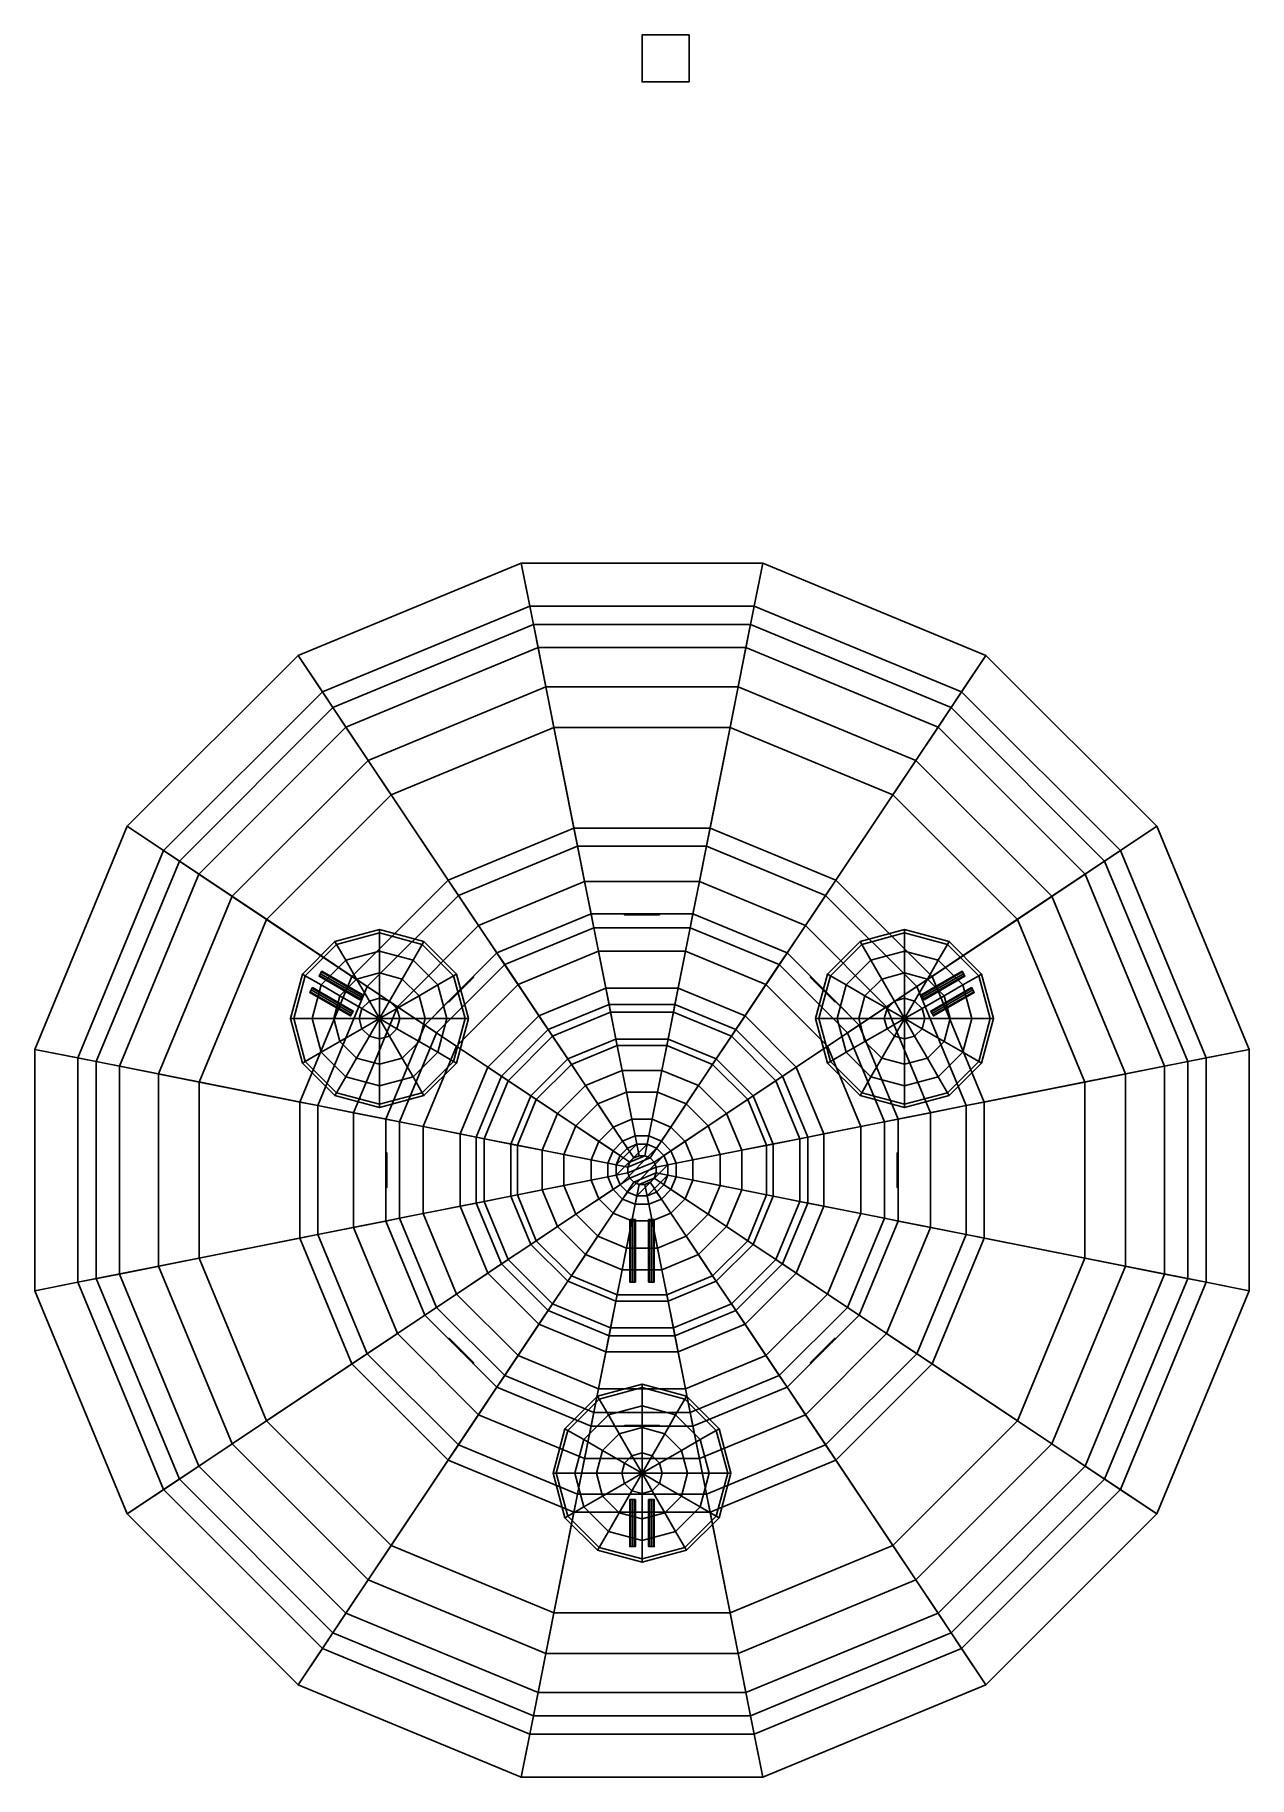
# Model space of a CAD drawing. Header units: millimetres. Extents: x -12.9 to 12.9, y -12.9 to 24.1.
import ezdxf

# ---------------------------------------------------------------- set-up
doc = ezdxf.new("R2010")
doc.units = ezdxf.units.MM
for name, color, linetype in [('bottom', 2, 'Continuous'), ('tmp', 4, 'Continuous'), ('turret', 1, 'Continuous')]:
    doc.layers.add(name, color=color, linetype=linetype)

msp = doc.modelspace()

# ---------------------------------------------------------------- linework, layer by layer
for points in [[(1, 24.12, -3.99), (1, 24.12, -4.99), (0, 24.12, -4.99), (0, 24.12, -3.99)], [(1, 24.12, -4.99), (1, 23.12, -4.99), (0, 23.12, -4.99), (0, 24.12, -4.99)], [(0, 24.12, -4.99), (0, 23.12, -4.99), (0, 23.12, -3.99), (0, 24.12, -3.99)], [(0, 24.12, -3.99), (0, 23.12, -3.99), (1, 23.12, -3.99), (1, 24.12, -3.99)], [(1, 23.12, -3.99), (1, 23.12, -4.99), (1, 24.12, -4.99), (1, 24.12, -3.99)], [(0, 23.12, -3.99), (0, 23.12, -4.99), (1, 23.12, -4.99), (1, 23.12, -3.99)], [(-7.306, 10.934), (-6.789, 10.161, 0.85), (-2.384, 11.985, 0.85), (-2.565, 12.897)], [(-2.565, 12.897), (-2.384, 11.985, 0.85), (2.384, 11.985, 0.85), (2.565, 12.897)], [(2.565, 12.897), (2.384, 11.985, 0.85), (6.789, 10.161, 0.85), (7.306, 10.934)], [(-6.789, 10.161, 0.85), (-6.289, 9.412, 1.4), (-2.208, 11.102, 1.4), (-2.384, 11.985, 0.85)], [(-2.384, 11.985, 0.85), (-2.208, 11.102, 1.4), (2.208, 11.102, 1.4), (2.384, 11.985, 0.85)], [(2.384, 11.985, 0.85), (2.208, 11.102, 1.4), (6.289, 9.412, 1.4), (6.789, 10.161, 0.85)], [(-10.934, 7.306), (-10.161, 6.789, 0.85), (-6.789, 10.161, 0.85), (-7.306, 10.934)], [(-6.289, 9.412, 1.4), (-5.328, 7.974, 2.08), (-1.871, 9.406, 2.08), (-2.208, 11.102, 1.4)], [(-2.208, 11.102, 1.4), (-1.871, 9.406, 2.08), (1.871, 9.406, 2.08), (2.208, 11.102, 1.4)], [(2.208, 11.102, 1.4), (1.871, 9.406, 2.08), (5.328, 7.974, 2.08), (6.289, 9.412, 1.4)], [(7.306, 10.934), (6.789, 10.161, 0.85), (10.161, 6.789, 0.85), (10.934, 7.306)], [(-10.161, 6.789, 0.85), (-9.412, 6.289, 1.4), (-6.289, 9.412, 1.4), (-6.789, 10.161, 0.85)], [(6.789, 10.161, 0.85), (6.289, 9.412, 1.4), (9.412, 6.289, 1.4), (10.161, 6.789, 0.85)], [(-9.412, 6.289, 1.4), (-7.974, 5.328, 2.08), (-5.328, 7.974, 2.08), (-6.289, 9.412, 1.4)], [(-5.328, 7.974, 2.08), (-4.117, 6.161, 2.66), (-1.446, 7.268, 2.66), (-1.871, 9.406, 2.08)], [(-1.871, 9.406, 2.08), (-1.446, 7.268, 2.66), (1.446, 7.268, 2.66), (1.871, 9.406, 2.08)], [(1.871, 9.406, 2.08), (1.446, 7.268, 2.66), (4.117, 6.161, 2.66), (5.328, 7.974, 2.08)], [(6.289, 9.412, 1.4), (5.328, 7.974, 2.08), (7.974, 5.328, 2.08), (9.412, 6.289, 1.4)], [(-7.974, 5.328, 2.08), (-6.161, 4.117, 2.66), (-4.117, 6.161, 2.66), (-5.328, 7.974, 2.08)], [(5.328, 7.974, 2.08), (4.117, 6.161, 2.66), (6.161, 4.117, 2.66), (7.974, 5.328, 2.08)], [(-12.897, 2.565), (-11.985, 2.384, 0.85), (-10.161, 6.789, 0.85), (-10.934, 7.306)], [(-4.117, 6.161, 2.66), (-3.9, 5.837, 2.66), (-1.37, 6.885, 2.66), (-1.446, 7.268, 2.66)], [(-1.446, 7.268, 2.66), (-1.37, 6.885, 2.66), (1.37, 6.885, 2.66), (1.446, 7.268, 2.66)], [(1.446, 7.268, 2.66), (1.37, 6.885, 2.66), (3.9, 5.837, 2.66), (4.117, 6.161, 2.66)], [(10.934, 7.306), (10.161, 6.789, 0.85), (11.985, 2.384, 0.85), (12.897, 2.565)], [(-11.985, 2.384, 0.85), (-11.102, 2.208, 1.4), (-9.412, 6.289, 1.4), (-10.161, 6.789, 0.85)], [(-3.9, 5.837, 2.66), (-3.472, 5.197, 3.06), (-1.219, 6.13, 3.06), (-1.37, 6.885, 2.66)], [(-1.37, 6.885, 2.66), (-1.219, 6.13, 3.06), (1.219, 6.13, 3.06), (1.37, 6.885, 2.66)], [(1.37, 6.885, 2.66), (1.219, 6.13, 3.06), (3.472, 5.197, 3.06), (3.9, 5.837, 2.66)], [(10.161, 6.789, 0.85), (9.412, 6.289, 1.4), (11.102, 2.208, 1.4), (11.985, 2.384, 0.85)], [(-11.102, 2.208, 1.4), (-9.406, 1.871, 2.08), (-7.974, 5.328, 2.08), (-9.412, 6.289, 1.4)], [(-6.161, 4.117, 2.66), (-5.837, 3.9, 2.66), (-3.9, 5.837, 2.66), (-4.117, 6.161, 2.66)], [(-3.472, 5.197, 3.06), (-3.083, 4.615, 3.58), (-1.083, 5.443, 3.58), (-1.219, 6.13, 3.06)], [(-1.219, 6.13, 3.06), (-1.083, 5.443, 3.58), (1.083, 5.443, 3.58), (1.219, 6.13, 3.06)], [(1.219, 6.13, 3.06), (1.083, 5.443, 3.58), (3.083, 4.615, 3.58), (3.472, 5.197, 3.06)], [(4.117, 6.161, 2.66), (3.9, 5.837, 2.66), (5.837, 3.9, 2.66), (6.161, 4.117, 2.66)], [(9.412, 6.289, 1.4), (7.974, 5.328, 2.08), (9.406, 1.871, 2.08), (11.102, 2.208, 1.4)], [(-5.837, 3.9, 2.66), (-5.197, 3.472, 3.06), (-3.472, 5.197, 3.06), (-3.9, 5.837, 2.66)], [(3.9, 5.837, 2.66), (3.472, 5.197, 3.06), (5.197, 3.472, 3.06), (5.837, 3.9, 2.66)], [(-9.406, 1.871, 2.08), (-7.268, 1.446, 2.66), (-6.161, 4.117, 2.66), (-7.974, 5.328, 2.08)], [(-5.197, 3.472, 3.06), (-4.615, 3.083, 3.58), (-3.083, 4.615, 3.58), (-3.472, 5.197, 3.06)], [(-3.083, 4.615, 5.68), (-2.917, 4.365, 5.92), (-1.024, 5.149, 5.92), (-1.083, 5.443, 5.68)], [(-3.083, 4.615, 3.58), (-3.083, 4.615, 5.68), (-1.083, 5.443, 5.68), (-1.083, 5.443, 3.58)], [(-1.083, 5.443, 5.68), (-1.024, 5.149, 5.92), (1.024, 5.149, 5.92), (1.083, 5.443, 5.68)], [(0, 5.443, 5), (-1.083, 5.443, 5.68), (-1.083, 5.443, 5.68), (1.083, 5.443, 5.68)], [(-0.262, 5.443, 4.892), (-1.083, 5.443, 5.68), (-1.083, 5.443, 5.68), (0, 5.443, 5)], [(-0.37, 5.443, 4.63), (-1.083, 5.443, 5.68), (-1.083, 5.443, 5.68), (-0.262, 5.443, 4.892)], [(-1.083, 5.443, 3.58), (-1.083, 5.443, 5.68), (-1.083, 5.443, 5.68), (-0.37, 5.443, 4.63)], [(-1.083, 5.443, 3.58), (-0.37, 5.443, 4.63), (-0.37, 5.443, 4.63), (-0.262, 5.443, 4.368)], [(-1.083, 5.443, 3.58), (-0.262, 5.443, 4.368), (-0.262, 5.443, 4.368), (0, 5.443, 4.26)], [(-1.083, 5.443, 3.58), (0, 5.443, 4.26), (0, 5.443, 4.26), (1.083, 5.443, 3.58)], [(-0.37, 5.443, 4.63), (-0.262, 5.443, 4.892), (-0.262, 5.423, 4.892), (-0.37, 5.423, 4.63)], [(-0.262, 5.443, 4.368), (-0.37, 5.443, 4.63), (-0.37, 5.423, 4.63), (-0.262, 5.423, 4.368)], [(-0.262, 5.423, 4.368), (-0.37, 5.423, 4.63), (0.262, 5.423, 4.892), (0.37, 5.423, 4.63)], [(-0.37, 5.423, 4.63), (-0.262, 5.423, 4.892), (0, 5.423, 5), (0.262, 5.423, 4.892)], [(0, 5.443, 4.26), (-0.262, 5.443, 4.368), (-0.262, 5.423, 4.368), (0, 5.423, 4.26)], [(-0.262, 5.443, 4.892), (0, 5.443, 5), (0, 5.423, 5), (-0.262, 5.423, 4.892)], [(0, 5.423, 4.26), (-0.262, 5.423, 4.368), (0.37, 5.423, 4.63), (0.262, 5.423, 4.368)], [(0.262, 5.443, 4.892), (0, 5.443, 5), (0, 5.443, 5), (1.083, 5.443, 5.68)], [(0, 5.443, 4.26), (0.262, 5.443, 4.368), (0.262, 5.443, 4.368), (1.083, 5.443, 3.58)], [(0.262, 5.443, 4.368), (0, 5.443, 4.26), (0, 5.423, 4.26), (0.262, 5.423, 4.368)], [(0, 5.443, 5), (0.262, 5.443, 4.892), (0.262, 5.423, 4.892), (0, 5.423, 5)], [(0.37, 5.443, 4.63), (0.262, 5.443, 4.892), (0.262, 5.443, 4.892), (1.083, 5.443, 5.68)], [(0.262, 5.443, 4.368), (0.37, 5.443, 4.63), (0.37, 5.443, 4.63), (1.083, 5.443, 3.58)], [(0.262, 5.443, 4.892), (0.37, 5.443, 4.63), (0.37, 5.423, 4.63), (0.262, 5.423, 4.892)], [(0.37, 5.443, 4.63), (0.262, 5.443, 4.368), (0.262, 5.423, 4.368), (0.37, 5.423, 4.63)], [(1.083, 5.443, 3.58), (0.37, 5.443, 4.63), (0.37, 5.443, 4.63), (1.083, 5.443, 5.68)], [(1.083, 5.443, 5.68), (1.024, 5.149, 5.92), (2.917, 4.365, 5.92), (3.083, 4.615, 5.68)], [(1.083, 5.443, 3.58), (1.083, 5.443, 5.68), (3.083, 4.615, 5.68), (3.083, 4.615, 3.58)], [(3.472, 5.197, 3.06), (3.083, 4.615, 3.58), (4.615, 3.083, 3.58), (5.197, 3.472, 3.06)], [(7.974, 5.328, 2.08), (6.161, 4.117, 2.66), (7.268, 1.446, 2.66), (9.406, 1.871, 2.08)], [(-2.917, 4.365, 5.92), (-2.633, 3.941, 5.92), (-0.925, 4.649, 5.92), (-1.024, 5.149, 5.92)], [(-1.024, 5.149, 5.92), (-0.925, 4.649, 5.92), (0.925, 4.649, 5.92), (1.024, 5.149, 5.92)], [(1.024, 5.149, 5.92), (0.925, 4.649, 5.92), (2.633, 3.941, 5.92), (2.917, 4.365, 5.92)], [(-4.615, 3.083, 5.68), (-4.365, 2.917, 5.92), (-2.917, 4.365, 5.92), (-3.083, 4.615, 5.68)], [(-3.849, 3.849, 5), (-4.615, 3.083, 5.68), (-4.615, 3.083, 5.68), (-3.083, 4.615, 5.68)], [(-4.615, 3.083, 3.58), (-3.849, 3.849, 4.26), (-3.849, 3.849, 4.26), (-3.083, 4.615, 3.58)], [(-3.664, 4.034, 4.892), (-3.849, 3.849, 5), (-3.849, 3.849, 5), (-3.083, 4.615, 5.68)], [(-3.849, 3.849, 4.26), (-3.664, 4.034, 4.368), (-3.664, 4.034, 4.368), (-3.083, 4.615, 3.58)], [(-3.587, 4.111, 4.63), (-3.664, 4.034, 4.892), (-3.664, 4.034, 4.892), (-3.083, 4.615, 5.68)], [(-3.664, 4.034, 4.368), (-3.587, 4.111, 4.63), (-3.587, 4.111, 4.63), (-3.083, 4.615, 3.58)], [(-3.083, 4.615, 3.58), (-3.587, 4.111, 4.63), (-3.587, 4.111, 4.63), (-3.083, 4.615, 5.68)], [(-2.633, 3.941, 5.92), (-1.994, 2.985, 6.95), (-0.7, 3.521, 6.95), (-0.925, 4.649, 5.92)], [(-0.925, 4.649, 5.92), (-0.7, 3.521, 6.95), (0.7, 3.521, 6.95), (0.925, 4.649, 5.92)], [(0.925, 4.649, 5.92), (0.7, 3.521, 6.95), (1.994, 2.985, 6.95), (2.633, 3.941, 5.92)], [(3.083, 4.615, 5.68), (2.917, 4.365, 5.92), (4.365, 2.917, 5.92), (4.615, 3.083, 5.68)], [(3.849, 3.849, 5), (3.083, 4.615, 5.68), (3.083, 4.615, 5.68), (4.615, 3.083, 5.68)], [(3.664, 4.034, 4.892), (3.083, 4.615, 5.68), (3.083, 4.615, 5.68), (3.849, 3.849, 5)], [(3.587, 4.111, 4.63), (3.083, 4.615, 5.68), (3.083, 4.615, 5.68), (3.664, 4.034, 4.892)], [(3.083, 4.615, 3.58), (3.083, 4.615, 5.68), (3.083, 4.615, 5.68), (3.587, 4.111, 4.63)], [(3.083, 4.615, 3.58), (3.587, 4.111, 4.63), (3.587, 4.111, 4.63), (3.664, 4.034, 4.368)], [(3.083, 4.615, 3.58), (3.664, 4.034, 4.368), (3.664, 4.034, 4.368), (3.849, 3.849, 4.26)], [(3.083, 4.615, 3.58), (3.849, 3.849, 4.26), (3.849, 3.849, 4.26), (4.615, 3.083, 3.58)], [(-7.268, 1.446, 2.66), (-6.885, 1.37, 2.66), (-5.837, 3.9, 2.66), (-6.161, 4.117, 2.66)], [(-4.365, 2.917, 5.92), (-3.941, 2.633, 5.92), (-2.633, 3.941, 5.92), (-2.917, 4.365, 5.92)], [(-4.02, 3.65, 4.368), (-4.097, 3.573, 4.63), (-3.65, 4.02, 4.892), (-3.573, 4.097, 4.63)], [(-3.835, 3.835, 4.26), (-4.02, 3.65, 4.368), (-3.573, 4.097, 4.63), (-3.65, 4.02, 4.368)], [(-3.664, 4.034, 4.892), (-3.587, 4.111, 4.63), (-3.573, 4.097, 4.63), (-3.65, 4.02, 4.892)], [(-3.587, 4.111, 4.63), (-3.664, 4.034, 4.368), (-3.65, 4.02, 4.368), (-3.573, 4.097, 4.63)], [(2.917, 4.365, 5.92), (2.633, 3.941, 5.92), (3.941, 2.633, 5.92), (4.365, 2.917, 5.92)], [(3.587, 4.111, 4.63), (3.664, 4.034, 4.892), (3.65, 4.02, 4.892), (3.573, 4.097, 4.63)], [(3.664, 4.034, 4.368), (3.587, 4.111, 4.63), (3.573, 4.097, 4.63), (3.65, 4.02, 4.368)], [(3.65, 4.02, 4.368), (3.573, 4.097, 4.63), (4.02, 3.65, 4.892), (4.097, 3.573, 4.63)], [(3.573, 4.097, 4.63), (3.65, 4.02, 4.892), (3.835, 3.835, 5), (4.02, 3.65, 4.892)], [(6.161, 4.117, 2.66), (5.837, 3.9, 2.66), (6.885, 1.37, 2.66), (7.268, 1.446, 2.66)], [(-6.885, 1.37, 2.66), (-6.13, 1.219, 3.06), (-5.197, 3.472, 3.06), (-5.837, 3.9, 2.66)], [(-4.034, 3.664, 4.892), (-4.615, 3.083, 5.68), (-4.615, 3.083, 5.68), (-3.849, 3.849, 5)], [(-4.615, 3.083, 3.58), (-4.034, 3.664, 4.368), (-4.034, 3.664, 4.368), (-3.849, 3.849, 4.26)], [(-4.097, 3.573, 4.63), (-4.02, 3.65, 4.892), (-3.835, 3.835, 5), (-3.65, 4.02, 4.892)], [(-3.849, 3.849, 4.26), (-4.034, 3.664, 4.368), (-4.02, 3.65, 4.368), (-3.835, 3.835, 4.26)], [(-4.034, 3.664, 4.892), (-3.849, 3.849, 5), (-3.835, 3.835, 5), (-4.02, 3.65, 4.892)], [(-3.941, 2.633, 5.92), (-2.985, 1.994, 6.95), (-1.994, 2.985, 6.95), (-2.633, 3.941, 5.92)], [(-3.664, 4.034, 4.368), (-3.849, 3.849, 4.26), (-3.835, 3.835, 4.26), (-3.65, 4.02, 4.368)], [(-3.849, 3.849, 5), (-3.664, 4.034, 4.892), (-3.65, 4.02, 4.892), (-3.835, 3.835, 5)], [(2.633, 3.941, 5.92), (1.994, 2.985, 6.95), (2.985, 1.994, 6.95), (3.941, 2.633, 5.92)], [(3.849, 3.849, 4.26), (3.664, 4.034, 4.368), (3.65, 4.02, 4.368), (3.835, 3.835, 4.26)], [(3.664, 4.034, 4.892), (3.849, 3.849, 5), (3.835, 3.835, 5), (3.65, 4.02, 4.892)], [(3.835, 3.835, 4.26), (3.65, 4.02, 4.368), (4.097, 3.573, 4.63), (4.02, 3.65, 4.368)], [(4.034, 3.664, 4.368), (3.849, 3.849, 4.26), (3.835, 3.835, 4.26), (4.02, 3.65, 4.368)], [(3.849, 3.849, 5), (4.034, 3.664, 4.892), (4.02, 3.65, 4.892), (3.835, 3.835, 5)], [(4.034, 3.664, 4.892), (3.849, 3.849, 5), (3.849, 3.849, 5), (4.615, 3.083, 5.68)], [(3.849, 3.849, 4.26), (4.034, 3.664, 4.368), (4.034, 3.664, 4.368), (4.615, 3.083, 3.58)], [(5.837, 3.9, 2.66), (5.197, 3.472, 3.06), (6.13, 1.219, 3.06), (6.885, 1.37, 2.66)], [(-6.13, 1.219, 3.06), (-5.443, 1.083, 3.58), (-4.615, 3.083, 3.58), (-5.197, 3.472, 3.06)], [(-4.111, 3.587, 4.63), (-4.615, 3.083, 5.68), (-4.615, 3.083, 5.68), (-4.034, 3.664, 4.892)], [(-4.615, 3.083, 3.58), (-4.111, 3.587, 4.63), (-4.111, 3.587, 4.63), (-4.034, 3.664, 4.368)], [(-4.615, 3.083, 3.58), (-4.615, 3.083, 5.68), (-4.615, 3.083, 5.68), (-4.111, 3.587, 4.63)], [(-4.111, 3.587, 4.63), (-4.034, 3.664, 4.892), (-4.02, 3.65, 4.892), (-4.097, 3.573, 4.63)], [(-4.034, 3.664, 4.368), (-4.111, 3.587, 4.63), (-4.097, 3.573, 4.63), (-4.02, 3.65, 4.368)], [(-1.994, 2.985, 6.95), (-1.578, 2.361, 7.45), (-0.554, 2.785, 7.45), (-0.7, 3.521, 6.95)], [(-0.7, 3.521, 6.95), (-0.554, 2.785, 7.45), (0.554, 2.785, 7.45), (0.7, 3.521, 6.95)], [(0.7, 3.521, 6.95), (0.554, 2.785, 7.45), (1.578, 2.361, 7.45), (1.994, 2.985, 6.95)], [(4.034, 3.664, 4.892), (4.111, 3.587, 4.63), (4.097, 3.573, 4.63), (4.02, 3.65, 4.892)], [(4.111, 3.587, 4.63), (4.034, 3.664, 4.368), (4.02, 3.65, 4.368), (4.097, 3.573, 4.63)], [(4.111, 3.587, 4.63), (4.034, 3.664, 4.892), (4.034, 3.664, 4.892), (4.615, 3.083, 5.68)], [(4.034, 3.664, 4.368), (4.111, 3.587, 4.63), (4.111, 3.587, 4.63), (4.615, 3.083, 3.58)], [(4.615, 3.083, 3.58), (4.111, 3.587, 4.63), (4.111, 3.587, 4.63), (4.615, 3.083, 5.68)], [(5.197, 3.472, 3.06), (4.615, 3.083, 3.58), (5.443, 1.083, 3.58), (6.13, 1.219, 3.06)], [(-5.443, 1.083, 5.68), (-5.149, 1.024, 5.92), (-4.365, 2.917, 5.92), (-4.615, 3.083, 5.68)], [(-5.443, 1.083, 3.58), (-5.443, 1.083, 5.68), (-4.615, 3.083, 5.68), (-4.615, 3.083, 3.58)], [(-2.985, 1.994, 6.95), (-2.361, 1.578, 7.45), (-1.578, 2.361, 7.45), (-1.994, 2.985, 6.95)], [(1.994, 2.985, 6.95), (1.578, 2.361, 7.45), (2.361, 1.578, 7.45), (2.985, 1.994, 6.95)], [(4.615, 3.083, 5.68), (4.365, 2.917, 5.92), (5.149, 1.024, 5.92), (5.443, 1.083, 5.68)], [(4.615, 3.083, 3.58), (4.615, 3.083, 5.68), (5.443, 1.083, 5.68), (5.443, 1.083, 3.58)], [(-5.149, 1.024, 5.92), (-4.649, 0.925, 5.92), (-3.941, 2.633, 5.92), (-4.365, 2.917, 5.92)], [(-4.649, 0.925, 5.92), (-3.521, 0.7, 6.95), (-2.985, 1.994, 6.95), (-3.941, 2.633, 5.92)], [(-1.578, 2.361, 7.45), (-1.2, 1.796, 7.84), (-0.421, 2.118, 7.84), (-0.554, 2.785, 7.45)], [(-0.554, 2.785, 7.45), (-0.421, 2.118, 7.84), (0.421, 2.118, 7.84), (0.554, 2.785, 7.45)], [(0.554, 2.785, 7.45), (0.421, 2.118, 7.84), (1.2, 1.796, 7.84), (1.578, 2.361, 7.45)], [(3.941, 2.633, 5.92), (2.985, 1.994, 6.95), (3.521, 0.7, 6.95), (4.649, 0.925, 5.92)], [(4.365, 2.917, 5.92), (3.941, 2.633, 5.92), (4.649, 0.925, 5.92), (5.149, 1.024, 5.92)], [(-12.897, -2.565), (-11.985, -2.384, 0.85), (-11.985, 2.384, 0.85), (-12.897, 2.565)], [(-11.985, -2.384, 0.85), (-11.102, -2.208, 1.4), (-11.102, 2.208, 1.4), (-11.985, 2.384, 0.85)], [(-2.361, 1.578, 7.45), (-1.796, 1.2, 7.84), (-1.2, 1.796, 7.84), (-1.578, 2.361, 7.45)], [(1.578, 2.361, 7.45), (1.2, 1.796, 7.84), (1.796, 1.2, 7.84), (2.361, 1.578, 7.45)], [(11.985, 2.384, 0.85), (11.102, 2.208, 1.4), (11.102, -2.208, 1.4), (11.985, -2.384, 0.85)], [(12.897, 2.565), (11.985, 2.384, 0.85), (11.985, -2.384, 0.85), (12.897, -2.565)], [(-11.102, -2.208, 1.4), (-9.406, -1.871, 2.08), (-9.406, 1.871, 2.08), (-11.102, 2.208, 1.4)], [(-9.406, -1.871, 2.08), (-7.268, -1.446, 2.66), (-7.268, 1.446, 2.66), (-9.406, 1.871, 2.08)], [(-3.521, 0.7, 6.95), (-2.785, 0.554, 7.45), (-2.361, 1.578, 7.45), (-2.985, 1.994, 6.95)], [(2.985, 1.994, 6.95), (2.361, 1.578, 7.45), (2.785, 0.554, 7.45), (3.521, 0.7, 6.95)], [(9.406, 1.871, 2.08), (7.268, 1.446, 2.66), (7.268, -1.446, 2.66), (9.406, -1.871, 2.08)], [(11.102, 2.208, 1.4), (9.406, 1.871, 2.08), (9.406, -1.871, 2.08), (11.102, -2.208, 1.4)], [(-2.785, 0.554, 7.45), (-2.118, 0.421, 7.84), (-1.796, 1.2, 7.84), (-2.361, 1.578, 7.45)], [(2.361, 1.578, 7.45), (1.796, 1.2, 7.84), (2.118, 0.421, 7.84), (2.785, 0.554, 7.45)], [(-7.268, -1.446, 2.66), (-6.885, -1.37, 2.66), (-6.885, 1.37, 2.66), (-7.268, 1.446, 2.66)], [(-6.885, -1.37, 2.66), (-6.13, -1.219, 3.06), (-6.13, 1.219, 3.06), (-6.885, 1.37, 2.66)], [(-6.13, -1.219, 3.06), (-5.443, -1.083, 3.58), (-5.443, 1.083, 3.58), (-6.13, 1.219, 3.06)], [(6.13, 1.219, 3.06), (5.443, 1.083, 3.58), (5.443, -1.083, 3.58), (6.13, -1.219, 3.06)], [(6.885, 1.37, 2.66), (6.13, 1.219, 3.06), (6.13, -1.219, 3.06), (6.885, -1.37, 2.66)], [(7.268, 1.446, 2.66), (6.885, 1.37, 2.66), (6.885, -1.37, 2.66), (7.268, -1.446, 2.66)], [(-5.443, -1.083, 5.68), (-5.149, -1.024, 5.92), (-5.149, 1.024, 5.92), (-5.443, 1.083, 5.68)], [(-5.443, 1.083, 3.58), (-5.443, 0.37, 4.63), (-5.443, 0.37, 4.63), (-5.443, 1.083, 5.68)], [(-5.443, 0.37, 4.63), (-5.443, 0.262, 4.892), (-5.443, 0.262, 4.892), (-5.443, 1.083, 5.68)], [(-5.443, 0.262, 4.892), (-5.443, 0, 5), (-5.443, 0, 5), (-5.443, 1.083, 5.68)], [(-5.443, 0, 5), (-5.443, -1.083, 5.68), (-5.443, -1.083, 5.68), (-5.443, 1.083, 5.68)], [(-5.443, 0.262, 4.368), (-5.443, 0.37, 4.63), (-5.443, 0.37, 4.63), (-5.443, 1.083, 3.58)], [(-5.443, 0, 4.26), (-5.443, 0.262, 4.368), (-5.443, 0.262, 4.368), (-5.443, 1.083, 3.58)], [(-5.443, -1.083, 3.58), (-5.443, 0, 4.26), (-5.443, 0, 4.26), (-5.443, 1.083, 3.58)], [(-5.149, -1.024, 5.92), (-4.649, -0.925, 5.92), (-4.649, 0.925, 5.92), (-5.149, 1.024, 5.92)], [(-4.649, -0.925, 5.92), (-3.521, -0.7, 6.95), (-3.521, 0.7, 6.95), (-4.649, 0.925, 5.92)], [(4.649, 0.925, 5.92), (3.521, 0.7, 6.95), (3.521, -0.7, 6.95), (4.649, -0.925, 5.92)], [(5.149, 1.024, 5.92), (4.649, 0.925, 5.92), (4.649, -0.925, 5.92), (5.149, -1.024, 5.92)], [(5.443, 1.083, 5.68), (5.149, 1.024, 5.92), (5.149, -1.024, 5.92), (5.443, -1.083, 5.68)], [(5.443, 1.083, 3.58), (5.443, 0, 4.26), (5.443, 0, 4.26), (5.443, -1.083, 3.58)], [(5.443, 1.083, 3.58), (5.443, 0.262, 4.368), (5.443, 0.262, 4.368), (5.443, 0, 4.26)], [(5.443, 1.083, 3.58), (5.443, 0.37, 4.63), (5.443, 0.37, 4.63), (5.443, 0.262, 4.368)], [(5.443, 1.083, 3.58), (5.443, 1.083, 5.68), (5.443, 1.083, 5.68), (5.443, 0.37, 4.63)], [(5.443, 0.37, 4.63), (5.443, 1.083, 5.68), (5.443, 1.083, 5.68), (5.443, 0.262, 4.892)], [(5.443, 0.262, 4.892), (5.443, 1.083, 5.68), (5.443, 1.083, 5.68), (5.443, 0, 5)], [(5.443, 0, 5), (5.443, 1.083, 5.68), (5.443, 1.083, 5.68), (5.443, -1.083, 5.68)], [(-3.521, -0.7, 6.95), (-2.785, -0.554, 7.45), (-2.785, 0.554, 7.45), (-3.521, 0.7, 6.95)], [(-2.785, -0.554, 7.45), (-2.118, -0.421, 7.84), (-2.118, 0.421, 7.84), (-2.785, 0.554, 7.45)], [(2.785, 0.554, 7.45), (2.118, 0.421, 7.84), (2.118, -0.421, 7.84), (2.785, -0.554, 7.45)], [(3.521, 0.7, 6.95), (2.785, 0.554, 7.45), (2.785, -0.554, 7.45), (3.521, -0.7, 6.95)], [(-5.443, 0.262, 4.892), (-5.443, 0.37, 4.63), (-5.423, 0.37, 4.63), (-5.423, 0.262, 4.892)], [(-5.443, 0.37, 4.63), (-5.443, 0.262, 4.368), (-5.423, 0.262, 4.368), (-5.423, 0.37, 4.63)], [(-5.443, 0.262, 4.368), (-5.443, 0, 4.26), (-5.423, 0, 4.26), (-5.423, 0.262, 4.368)], [(-5.443, 0, 5), (-5.443, 0.262, 4.892), (-5.423, 0.262, 4.892), (-5.423, 0, 5)], [(-5.443, -0.262, 4.892), (-5.443, -1.083, 5.68), (-5.443, -1.083, 5.68), (-5.443, 0, 5)], [(-5.443, -1.083, 3.58), (-5.443, -0.262, 4.368), (-5.443, -0.262, 4.368), (-5.443, 0, 4.26)], [(-5.443, 0, 4.26), (-5.443, -0.262, 4.368), (-5.423, -0.262, 4.368), (-5.423, 0, 4.26)], [(-5.443, -0.262, 4.892), (-5.443, 0, 5), (-5.423, 0, 5), (-5.423, -0.262, 4.892)], [(-5.423, 0, 4.26), (-5.423, -0.262, 4.368), (-5.423, 0.37, 4.63), (-5.423, 0.262, 4.368)], [(-5.423, -0.262, 4.368), (-5.423, -0.37, 4.63), (-5.423, 0.262, 4.892), (-5.423, 0.37, 4.63)], [(-5.423, -0.37, 4.63), (-5.423, -0.262, 4.892), (-5.423, 0, 5), (-5.423, 0.262, 4.892)], [(5.443, 0.37, 4.63), (5.443, 0.262, 4.892), (5.423, 0.262, 4.892), (5.423, 0.37, 4.63)], [(5.443, 0.262, 4.368), (5.443, 0.37, 4.63), (5.423, 0.37, 4.63), (5.423, 0.262, 4.368)], [(5.423, 0.37, 4.63), (5.423, 0.262, 4.892), (5.423, 0, 5), (5.423, -0.262, 4.892)], [(5.423, 0.262, 4.368), (5.423, 0.37, 4.63), (5.423, -0.262, 4.892), (5.423, -0.37, 4.63)], [(5.443, 0.262, 4.892), (5.443, 0, 5), (5.423, 0, 5), (5.423, 0.262, 4.892)], [(5.443, 0, 4.26), (5.443, 0.262, 4.368), (5.423, 0.262, 4.368), (5.423, 0, 4.26)], [(5.423, 0, 4.26), (5.423, 0.262, 4.368), (5.423, -0.37, 4.63), (5.423, -0.262, 4.368)], [(-5.443, -0.37, 4.63), (-5.443, -1.083, 5.68), (-5.443, -1.083, 5.68), (-5.443, -0.262, 4.892)], [(-5.443, -1.083, 3.58), (-5.443, -0.37, 4.63), (-5.443, -0.37, 4.63), (-5.443, -0.262, 4.368)], [(-5.443, -0.37, 4.63), (-5.443, -0.262, 4.892), (-5.423, -0.262, 4.892), (-5.423, -0.37, 4.63)], [(-5.443, -0.262, 4.368), (-5.443, -0.37, 4.63), (-5.423, -0.37, 4.63), (-5.423, -0.262, 4.368)], [(-5.443, -1.083, 3.58), (-5.443, -1.083, 5.68), (-5.443, -1.083, 5.68), (-5.443, -0.37, 4.63)], [(5.443, 0, 5), (5.443, -0.262, 4.892), (5.423, -0.262, 4.892), (5.423, 0, 5)], [(5.443, -0.262, 4.368), (5.443, 0, 4.26), (5.423, 0, 4.26), (5.423, -0.262, 4.368)], [(5.443, -0.262, 4.892), (5.443, -0.37, 4.63), (5.423, -0.37, 4.63), (5.423, -0.262, 4.892)], [(5.443, -0.37, 4.63), (5.443, -0.262, 4.368), (5.423, -0.262, 4.368), (5.423, -0.37, 4.63)], [(5.443, 0, 4.26), (5.443, -0.262, 4.368), (5.443, -0.262, 4.368), (5.443, -1.083, 3.58)], [(5.443, -0.262, 4.892), (5.443, 0, 5), (5.443, 0, 5), (5.443, -1.083, 5.68)], [(5.443, -0.37, 4.63), (5.443, -0.262, 4.892), (5.443, -0.262, 4.892), (5.443, -1.083, 5.68)], [(5.443, -0.262, 4.368), (5.443, -0.37, 4.63), (5.443, -0.37, 4.63), (5.443, -1.083, 3.58)], [(5.443, -1.083, 3.58), (5.443, -0.37, 4.63), (5.443, -0.37, 4.63), (5.443, -1.083, 5.68)], [(-3.941, -2.633, 5.92), (-2.985, -1.994, 6.95), (-3.521, -0.7, 6.95), (-4.649, -0.925, 5.92)], [(-2.985, -1.994, 6.95), (-2.361, -1.578, 7.45), (-2.785, -0.554, 7.45), (-3.521, -0.7, 6.95)], [(-2.361, -1.578, 7.45), (-1.796, -1.2, 7.84), (-2.118, -0.421, 7.84), (-2.785, -0.554, 7.45)], [(2.785, -0.554, 7.45), (2.118, -0.421, 7.84), (1.796, -1.2, 7.84), (2.361, -1.578, 7.45)], [(3.521, -0.7, 6.95), (2.785, -0.554, 7.45), (2.361, -1.578, 7.45), (2.985, -1.994, 6.95)], [(4.649, -0.925, 5.92), (3.521, -0.7, 6.95), (2.985, -1.994, 6.95), (3.941, -2.633, 5.92)], [(-5.197, -3.472, 3.06), (-4.615, -3.083, 3.58), (-5.443, -1.083, 3.58), (-6.13, -1.219, 3.06)], [(-4.615, -3.083, 5.68), (-4.365, -2.917, 5.92), (-5.149, -1.024, 5.92), (-5.443, -1.083, 5.68)], [(-4.615, -3.083, 3.58), (-4.615, -3.083, 5.68), (-5.443, -1.083, 5.68), (-5.443, -1.083, 3.58)], [(-4.365, -2.917, 5.92), (-3.941, -2.633, 5.92), (-4.649, -0.925, 5.92), (-5.149, -1.024, 5.92)], [(5.149, -1.024, 5.92), (4.649, -0.925, 5.92), (3.941, -2.633, 5.92), (4.365, -2.917, 5.92)], [(5.443, -1.083, 5.68), (5.149, -1.024, 5.92), (4.365, -2.917, 5.92), (4.615, -3.083, 5.68)], [(5.443, -1.083, 3.58), (5.443, -1.083, 5.68), (4.615, -3.083, 5.68), (4.615, -3.083, 3.58)], [(6.13, -1.219, 3.06), (5.443, -1.083, 3.58), (4.615, -3.083, 3.58), (5.197, -3.472, 3.06)], [(-7.974, -5.328, 2.08), (-6.161, -4.117, 2.66), (-7.268, -1.446, 2.66), (-9.406, -1.871, 2.08)], [(-6.161, -4.117, 2.66), (-5.837, -3.9, 2.66), (-6.885, -1.37, 2.66), (-7.268, -1.446, 2.66)], [(-5.837, -3.9, 2.66), (-5.197, -3.472, 3.06), (-6.13, -1.219, 3.06), (-6.885, -1.37, 2.66)], [(-1.578, -2.361, 7.45), (-1.2, -1.796, 7.84), (-1.796, -1.2, 7.84), (-2.361, -1.578, 7.45)], [(2.361, -1.578, 7.45), (1.796, -1.2, 7.84), (1.2, -1.796, 7.84), (1.578, -2.361, 7.45)], [(6.885, -1.37, 2.66), (6.13, -1.219, 3.06), (5.197, -3.472, 3.06), (5.837, -3.9, 2.66)], [(7.268, -1.446, 2.66), (6.885, -1.37, 2.66), (5.837, -3.9, 2.66), (6.161, -4.117, 2.66)], [(9.406, -1.871, 2.08), (7.268, -1.446, 2.66), (6.161, -4.117, 2.66), (7.974, -5.328, 2.08)], [(-1.994, -2.985, 6.95), (-1.578, -2.361, 7.45), (-2.361, -1.578, 7.45), (-2.985, -1.994, 6.95)], [(-0.554, -2.785, 7.45), (-0.421, -2.118, 7.84), (-1.2, -1.796, 7.84), (-1.578, -2.361, 7.45)], [(1.578, -2.361, 7.45), (1.2, -1.796, 7.84), (0.421, -2.118, 7.84), (0.554, -2.785, 7.45)], [(2.985, -1.994, 6.95), (2.361, -1.578, 7.45), (1.578, -2.361, 7.45), (1.994, -2.985, 6.95)], [(-10.161, -6.789, 0.85), (-9.412, -6.289, 1.4), (-11.102, -2.208, 1.4), (-11.985, -2.384, 0.85)], [(-9.412, -6.289, 1.4), (-7.974, -5.328, 2.08), (-9.406, -1.871, 2.08), (-11.102, -2.208, 1.4)], [(-2.633, -3.941, 5.92), (-1.994, -2.985, 6.95), (-2.985, -1.994, 6.95), (-3.941, -2.633, 5.92)], [(0.554, -2.785, 7.45), (0.421, -2.118, 7.84), (-0.421, -2.118, 7.84), (-0.554, -2.785, 7.45)], [(3.941, -2.633, 5.92), (2.985, -1.994, 6.95), (1.994, -2.985, 6.95), (2.633, -3.941, 5.92)], [(11.102, -2.208, 1.4), (9.406, -1.871, 2.08), (7.974, -5.328, 2.08), (9.412, -6.289, 1.4)], [(11.985, -2.384, 0.85), (11.102, -2.208, 1.4), (9.412, -6.289, 1.4), (10.161, -6.789, 0.85)], [(-10.934, -7.306), (-10.161, -6.789, 0.85), (-11.985, -2.384, 0.85), (-12.897, -2.565)], [(-0.7, -3.521, 6.95), (-0.554, -2.785, 7.45), (-1.578, -2.361, 7.45), (-1.994, -2.985, 6.95)], [(1.994, -2.985, 6.95), (1.578, -2.361, 7.45), (0.554, -2.785, 7.45), (0.7, -3.521, 6.95)], [(12.897, -2.565), (11.985, -2.384, 0.85), (10.161, -6.789, 0.85), (10.934, -7.306)], [(-3.083, -4.615, 5.68), (-2.917, -4.365, 5.92), (-4.365, -2.917, 5.92), (-4.615, -3.083, 5.68)], [(-2.917, -4.365, 5.92), (-2.633, -3.941, 5.92), (-3.941, -2.633, 5.92), (-4.365, -2.917, 5.92)], [(0.7, -3.521, 6.95), (0.554, -2.785, 7.45), (-0.554, -2.785, 7.45), (-0.7, -3.521, 6.95)], [(4.365, -2.917, 5.92), (3.941, -2.633, 5.92), (2.633, -3.941, 5.92), (2.917, -4.365, 5.92)], [(4.615, -3.083, 5.68), (4.365, -2.917, 5.92), (2.917, -4.365, 5.92), (3.083, -4.615, 5.68)], [(-3.472, -5.197, 3.06), (-3.083, -4.615, 3.58), (-4.615, -3.083, 3.58), (-5.197, -3.472, 3.06)], [(-4.615, -3.083, 3.58), (-4.111, -3.587, 4.63), (-4.111, -3.587, 4.63), (-4.615, -3.083, 5.68)], [(-4.111, -3.587, 4.63), (-4.034, -3.664, 4.892), (-4.034, -3.664, 4.892), (-4.615, -3.083, 5.68)], [(-4.034, -3.664, 4.892), (-3.849, -3.849, 5), (-3.849, -3.849, 5), (-4.615, -3.083, 5.68)], [(-3.849, -3.849, 5), (-3.083, -4.615, 5.68), (-3.083, -4.615, 5.68), (-4.615, -3.083, 5.68)], [(-4.034, -3.664, 4.368), (-4.111, -3.587, 4.63), (-4.111, -3.587, 4.63), (-4.615, -3.083, 3.58)], [(-3.849, -3.849, 4.26), (-4.034, -3.664, 4.368), (-4.034, -3.664, 4.368), (-4.615, -3.083, 3.58)], [(-3.083, -4.615, 3.58), (-3.849, -3.849, 4.26), (-3.849, -3.849, 4.26), (-4.615, -3.083, 3.58)], [(-0.925, -4.649, 5.92), (-0.7, -3.521, 6.95), (-1.994, -2.985, 6.95), (-2.633, -3.941, 5.92)], [(2.633, -3.941, 5.92), (1.994, -2.985, 6.95), (0.7, -3.521, 6.95), (0.925, -4.649, 5.92)], [(5.197, -3.472, 3.06), (4.615, -3.083, 3.58), (3.083, -4.615, 3.58), (3.472, -5.197, 3.06)], [(3.849, -3.849, 5), (4.615, -3.083, 5.68), (4.615, -3.083, 5.68), (3.083, -4.615, 5.68)], [(4.615, -3.083, 3.58), (3.849, -3.849, 4.26), (3.849, -3.849, 4.26), (3.083, -4.615, 3.58)], [(4.034, -3.664, 4.892), (4.615, -3.083, 5.68), (4.615, -3.083, 5.68), (3.849, -3.849, 5)], [(4.615, -3.083, 3.58), (4.034, -3.664, 4.368), (4.034, -3.664, 4.368), (3.849, -3.849, 4.26)], [(4.111, -3.587, 4.63), (4.615, -3.083, 5.68), (4.615, -3.083, 5.68), (4.034, -3.664, 4.892)], [(4.615, -3.083, 3.58), (4.111, -3.587, 4.63), (4.111, -3.587, 4.63), (4.034, -3.664, 4.368)], [(4.615, -3.083, 3.58), (4.615, -3.083, 5.68), (4.615, -3.083, 5.68), (4.111, -3.587, 4.63)], [(-3.9, -5.837, 2.66), (-3.472, -5.197, 3.06), (-5.197, -3.472, 3.06), (-5.837, -3.9, 2.66)], [(-4.034, -3.664, 4.892), (-4.111, -3.587, 4.63), (-4.097, -3.573, 4.63), (-4.02, -3.65, 4.892)], [(-4.111, -3.587, 4.63), (-4.034, -3.664, 4.368), (-4.02, -3.65, 4.368), (-4.097, -3.573, 4.63)], [(-3.835, -3.835, 4.26), (-3.65, -4.02, 4.368), (-4.097, -3.573, 4.63), (-4.02, -3.65, 4.368)], [(-3.65, -4.02, 4.368), (-3.573, -4.097, 4.63), (-4.02, -3.65, 4.892), (-4.097, -3.573, 4.63)], [(-4.034, -3.664, 4.368), (-3.849, -3.849, 4.26), (-3.835, -3.835, 4.26), (-4.02, -3.65, 4.368)], [(-3.849, -3.849, 5), (-4.034, -3.664, 4.892), (-4.02, -3.65, 4.892), (-3.835, -3.835, 5)], [(-3.573, -4.097, 4.63), (-3.65, -4.02, 4.892), (-3.835, -3.835, 5), (-4.02, -3.65, 4.892)], [(0.925, -4.649, 5.92), (0.7, -3.521, 6.95), (-0.7, -3.521, 6.95), (-0.925, -4.649, 5.92)], [(5.837, -3.9, 2.66), (5.197, -3.472, 3.06), (3.472, -5.197, 3.06), (3.9, -5.837, 2.66)], [(4.02, -3.65, 4.368), (4.097, -3.573, 4.63), (3.65, -4.02, 4.892), (3.573, -4.097, 4.63)], [(3.835, -3.835, 4.26), (4.02, -3.65, 4.368), (3.573, -4.097, 4.63), (3.65, -4.02, 4.368)], [(4.097, -3.573, 4.63), (4.02, -3.65, 4.892), (3.835, -3.835, 5), (3.65, -4.02, 4.892)], [(3.849, -3.849, 4.26), (4.034, -3.664, 4.368), (4.02, -3.65, 4.368), (3.835, -3.835, 4.26)], [(4.034, -3.664, 4.892), (3.849, -3.849, 5), (3.835, -3.835, 5), (4.02, -3.65, 4.892)], [(4.111, -3.587, 4.63), (4.034, -3.664, 4.892), (4.02, -3.65, 4.892), (4.097, -3.573, 4.63)], [(4.034, -3.664, 4.368), (4.111, -3.587, 4.63), (4.097, -3.573, 4.63), (4.02, -3.65, 4.368)], [(-4.117, -6.161, 2.66), (-3.9, -5.837, 2.66), (-5.837, -3.9, 2.66), (-6.161, -4.117, 2.66)], [(-3.849, -3.849, 4.26), (-3.664, -4.034, 4.368), (-3.65, -4.02, 4.368), (-3.835, -3.835, 4.26)], [(-3.664, -4.034, 4.892), (-3.849, -3.849, 5), (-3.835, -3.835, 5), (-3.65, -4.02, 4.892)], [(-3.664, -4.034, 4.892), (-3.083, -4.615, 5.68), (-3.083, -4.615, 5.68), (-3.849, -3.849, 5)], [(-3.083, -4.615, 3.58), (-3.664, -4.034, 4.368), (-3.664, -4.034, 4.368), (-3.849, -3.849, 4.26)], [(-3.587, -4.111, 4.63), (-3.664, -4.034, 4.892), (-3.65, -4.02, 4.892), (-3.573, -4.097, 4.63)], [(-3.664, -4.034, 4.368), (-3.587, -4.111, 4.63), (-3.573, -4.097, 4.63), (-3.65, -4.02, 4.368)], [(-3.587, -4.111, 4.63), (-3.083, -4.615, 5.68), (-3.083, -4.615, 5.68), (-3.664, -4.034, 4.892)], [(-3.083, -4.615, 3.58), (-3.587, -4.111, 4.63), (-3.587, -4.111, 4.63), (-3.664, -4.034, 4.368)], [(-1.024, -5.149, 5.92), (-0.925, -4.649, 5.92), (-2.633, -3.941, 5.92), (-2.917, -4.365, 5.92)], [(2.917, -4.365, 5.92), (2.633, -3.941, 5.92), (0.925, -4.649, 5.92), (1.024, -5.149, 5.92)], [(3.664, -4.034, 4.892), (3.849, -3.849, 5), (3.849, -3.849, 5), (3.083, -4.615, 5.68)], [(3.849, -3.849, 4.26), (3.664, -4.034, 4.368), (3.664, -4.034, 4.368), (3.083, -4.615, 3.58)], [(3.587, -4.111, 4.63), (3.664, -4.034, 4.892), (3.664, -4.034, 4.892), (3.083, -4.615, 5.68)], [(3.664, -4.034, 4.368), (3.587, -4.111, 4.63), (3.587, -4.111, 4.63), (3.083, -4.615, 3.58)], [(3.664, -4.034, 4.892), (3.587, -4.111, 4.63), (3.573, -4.097, 4.63), (3.65, -4.02, 4.892)], [(3.587, -4.111, 4.63), (3.664, -4.034, 4.368), (3.65, -4.02, 4.368), (3.573, -4.097, 4.63)], [(3.664, -4.034, 4.368), (3.849, -3.849, 4.26), (3.835, -3.835, 4.26), (3.65, -4.02, 4.368)], [(3.849, -3.849, 5), (3.664, -4.034, 4.892), (3.65, -4.02, 4.892), (3.835, -3.835, 5)], [(6.161, -4.117, 2.66), (5.837, -3.9, 2.66), (3.9, -5.837, 2.66), (4.117, -6.161, 2.66)], [(-5.328, -7.974, 2.08), (-4.117, -6.161, 2.66), (-6.161, -4.117, 2.66), (-7.974, -5.328, 2.08)], [(-3.083, -4.615, 3.58), (-3.083, -4.615, 5.68), (-3.083, -4.615, 5.68), (-3.587, -4.111, 4.63)], [(-1.083, -5.443, 5.68), (-1.024, -5.149, 5.92), (-2.917, -4.365, 5.92), (-3.083, -4.615, 5.68)], [(3.083, -4.615, 5.68), (2.917, -4.365, 5.92), (1.024, -5.149, 5.92), (1.083, -5.443, 5.68)], [(3.083, -4.615, 3.58), (3.587, -4.111, 4.63), (3.587, -4.111, 4.63), (3.083, -4.615, 5.68)], [(7.974, -5.328, 2.08), (6.161, -4.117, 2.66), (4.117, -6.161, 2.66), (5.328, -7.974, 2.08)], [(-1.219, -6.13, 3.06), (-1.083, -5.443, 3.58), (-3.083, -4.615, 3.58), (-3.472, -5.197, 3.06)], [(-1.083, -5.443, 3.58), (-1.083, -5.443, 5.68), (-3.083, -4.615, 5.68), (-3.083, -4.615, 3.58)], [(1.024, -5.149, 5.92), (0.925, -4.649, 5.92), (-0.925, -4.649, 5.92), (-1.024, -5.149, 5.92)], [(3.472, -5.197, 3.06), (3.083, -4.615, 3.58), (1.083, -5.443, 3.58), (1.219, -6.13, 3.06)], [(3.083, -4.615, 3.58), (3.083, -4.615, 5.68), (1.083, -5.443, 5.68), (1.083, -5.443, 3.58)], [(1.083, -5.443, 5.68), (1.024, -5.149, 5.92), (-1.024, -5.149, 5.92), (-1.083, -5.443, 5.68)], [(-6.289, -9.412, 1.4), (-5.328, -7.974, 2.08), (-7.974, -5.328, 2.08), (-9.412, -6.289, 1.4)], [(-1.37, -6.885, 2.66), (-1.219, -6.13, 3.06), (-3.472, -5.197, 3.06), (-3.9, -5.837, 2.66)], [(1.219, -6.13, 3.06), (1.083, -5.443, 3.58), (-1.083, -5.443, 3.58), (-1.219, -6.13, 3.06)], [(-1.083, -5.443, 3.58), (-0.37, -5.443, 4.63), (-0.37, -5.443, 4.63), (-1.083, -5.443, 5.68)], [(-0.37, -5.443, 4.63), (-0.262, -5.443, 4.892), (-0.262, -5.443, 4.892), (-1.083, -5.443, 5.68)], [(-0.262, -5.443, 4.892), (0, -5.443, 5), (0, -5.443, 5), (-1.083, -5.443, 5.68)], [(0, -5.443, 5), (1.083, -5.443, 5.68), (1.083, -5.443, 5.68), (-1.083, -5.443, 5.68)], [(-0.262, -5.443, 4.368), (-0.37, -5.443, 4.63), (-0.37, -5.443, 4.63), (-1.083, -5.443, 3.58)], [(0, -5.443, 4.26), (-0.262, -5.443, 4.368), (-0.262, -5.443, 4.368), (-1.083, -5.443, 3.58)], [(1.083, -5.443, 3.58), (0, -5.443, 4.26), (0, -5.443, 4.26), (-1.083, -5.443, 3.58)], [(0, -5.423, 4.26), (0.262, -5.423, 4.368), (-0.37, -5.423, 4.63), (-0.262, -5.423, 4.368)], [(0.262, -5.423, 4.368), (0.37, -5.423, 4.63), (-0.262, -5.423, 4.892), (-0.37, -5.423, 4.63)], [(-0.262, -5.443, 4.892), (-0.37, -5.443, 4.63), (-0.37, -5.423, 4.63), (-0.262, -5.423, 4.892)], [(-0.37, -5.443, 4.63), (-0.262, -5.443, 4.368), (-0.262, -5.423, 4.368), (-0.37, -5.423, 4.63)], [(-0.262, -5.443, 4.368), (0, -5.443, 4.26), (0, -5.423, 4.26), (-0.262, -5.423, 4.368)], [(0.37, -5.423, 4.63), (0.262, -5.423, 4.892), (0, -5.423, 5), (-0.262, -5.423, 4.892)], [(0, -5.443, 5), (-0.262, -5.443, 4.892), (-0.262, -5.423, 4.892), (0, -5.423, 5)], [(0, -5.443, 4.26), (0.262, -5.443, 4.368), (0.262, -5.423, 4.368), (0, -5.423, 4.26)], [(0.262, -5.443, 4.892), (0, -5.443, 5), (0, -5.423, 5), (0.262, -5.423, 4.892)], [(0.262, -5.443, 4.892), (1.083, -5.443, 5.68), (1.083, -5.443, 5.68), (0, -5.443, 5)], [(1.083, -5.443, 3.58), (0.262, -5.443, 4.368), (0.262, -5.443, 4.368), (0, -5.443, 4.26)], [(0.37, -5.443, 4.63), (0.262, -5.443, 4.892), (0.262, -5.423, 4.892), (0.37, -5.423, 4.63)], [(0.262, -5.443, 4.368), (0.37, -5.443, 4.63), (0.37, -5.423, 4.63), (0.262, -5.423, 4.368)], [(0.37, -5.443, 4.63), (1.083, -5.443, 5.68), (1.083, -5.443, 5.68), (0.262, -5.443, 4.892)], [(1.083, -5.443, 3.58), (0.37, -5.443, 4.63), (0.37, -5.443, 4.63), (0.262, -5.443, 4.368)], [(1.083, -5.443, 3.58), (1.083, -5.443, 5.68), (1.083, -5.443, 5.68), (0.37, -5.443, 4.63)], [(3.9, -5.837, 2.66), (3.472, -5.197, 3.06), (1.219, -6.13, 3.06), (1.37, -6.885, 2.66)], [(9.412, -6.289, 1.4), (7.974, -5.328, 2.08), (5.328, -7.974, 2.08), (6.289, -9.412, 1.4)], [(-1.446, -7.268, 2.66), (-1.37, -6.885, 2.66), (-3.9, -5.837, 2.66), (-4.117, -6.161, 2.66)], [(4.117, -6.161, 2.66), (3.9, -5.837, 2.66), (1.37, -6.885, 2.66), (1.446, -7.268, 2.66)], [(-6.789, -10.161, 0.85), (-6.289, -9.412, 1.4), (-9.412, -6.289, 1.4), (-10.161, -6.789, 0.85)], [(-1.871, -9.406, 2.08), (-1.446, -7.268, 2.66), (-4.117, -6.161, 2.66), (-5.328, -7.974, 2.08)], [(1.37, -6.885, 2.66), (1.219, -6.13, 3.06), (-1.219, -6.13, 3.06), (-1.37, -6.885, 2.66)], [(5.328, -7.974, 2.08), (4.117, -6.161, 2.66), (1.446, -7.268, 2.66), (1.871, -9.406, 2.08)], [(10.161, -6.789, 0.85), (9.412, -6.289, 1.4), (6.289, -9.412, 1.4), (6.789, -10.161, 0.85)], [(-7.306, -10.934), (-6.789, -10.161, 0.85), (-10.161, -6.789, 0.85), (-10.934, -7.306)], [(1.446, -7.268, 2.66), (1.37, -6.885, 2.66), (-1.37, -6.885, 2.66), (-1.446, -7.268, 2.66)], [(10.934, -7.306), (10.161, -6.789, 0.85), (6.789, -10.161, 0.85), (7.306, -10.934)], [(1.871, -9.406, 2.08), (1.446, -7.268, 2.66), (-1.446, -7.268, 2.66), (-1.871, -9.406, 2.08)], [(-2.208, -11.102, 1.4), (-1.871, -9.406, 2.08), (-5.328, -7.974, 2.08), (-6.289, -9.412, 1.4)], [(6.289, -9.412, 1.4), (5.328, -7.974, 2.08), (1.871, -9.406, 2.08), (2.208, -11.102, 1.4)], [(-2.384, -11.985, 0.85), (-2.208, -11.102, 1.4), (-6.289, -9.412, 1.4), (-6.789, -10.161, 0.85)], [(2.208, -11.102, 1.4), (1.871, -9.406, 2.08), (-1.871, -9.406, 2.08), (-2.208, -11.102, 1.4)], [(6.789, -10.161, 0.85), (6.289, -9.412, 1.4), (2.208, -11.102, 1.4), (2.384, -11.985, 0.85)], [(-2.565, -12.897), (-2.384, -11.985, 0.85), (-6.789, -10.161, 0.85), (-7.306, -10.934)], [(7.306, -10.934), (6.789, -10.161, 0.85), (2.384, -11.985, 0.85), (2.565, -12.897)], [(2.384, -11.985, 0.85), (2.208, -11.102, 1.4), (-2.208, -11.102, 1.4), (-2.384, -11.985, 0.85)], [(2.565, -12.897), (2.384, -11.985, 0.85), (-2.384, -11.985, 0.85), (-2.565, -12.897)]]:
    msp.add_3dface(points)
at = {"layer": 'bottom'}
for points in [[(-6.567, 9.828), (-7.306, 10.934), (-2.565, 12.897), (-2.306, 11.593)], [(-2.306, 11.593), (-2.565, 12.897), (2.565, 12.897), (2.306, 11.593)], [(2.306, 11.593), (2.565, 12.897), (7.306, 10.934), (6.567, 9.828)], [(-5.817, 8.705, 0.75), (-6.567, 9.828), (-2.306, 11.593), (-2.043, 10.269, 0.75)], [(-2.043, 10.269, 0.75), (-2.306, 11.593), (2.306, 11.593), (2.043, 10.269, 0.75)], [(2.043, 10.269, 0.75), (2.306, 11.593), (6.567, 9.828), (5.817, 8.705, 0.75)], [(-9.828, 6.567), (-10.934, 7.306), (-7.306, 10.934), (-6.567, 9.828)], [(6.567, 9.828), (7.306, 10.934), (10.934, 7.306), (9.828, 6.567)], [(-2.189, 3.276, 0.85), (-5.817, 8.705, 0.75), (-2.043, 10.269, 0.75), (-0.769, 3.864, 0.85)], [(-0.769, 3.864, 0.85), (-2.043, 10.269, 0.75), (2.043, 10.269, 0.75), (0.769, 3.864, 0.85)], [(0.769, 3.864, 0.85), (2.043, 10.269, 0.75), (5.817, 8.705, 0.75), (2.189, 3.276, 0.85)], [(-8.705, 5.817, 0.75), (-9.828, 6.567), (-6.567, 9.828), (-5.817, 8.705, 0.75)], [(5.817, 8.705, 0.75), (6.567, 9.828), (9.828, 6.567), (8.705, 5.817, 0.75)], [(-3.276, 2.189, 0.85), (-8.705, 5.817, 0.75), (-5.817, 8.705, 0.75), (-2.189, 3.276, 0.85)], [(2.189, 3.276, 0.85), (5.817, 8.705, 0.75), (8.705, 5.817, 0.75), (3.276, 2.189, 0.85)], [(-11.593, 2.306), (-12.897, 2.565), (-10.934, 7.306), (-9.828, 6.567)], [(9.828, 6.567), (10.934, 7.306), (12.897, 2.565), (11.593, 2.306)], [(-10.269, 2.043, 0.75), (-11.593, 2.306), (-9.828, 6.567), (-8.705, 5.817, 0.75)], [(8.705, 5.817, 0.75), (9.828, 6.567), (11.593, 2.306), (10.269, 2.043, 0.75)], [(-3.864, 0.769, 0.85), (-10.269, 2.043, 0.75), (-8.705, 5.817, 0.75), (-3.276, 2.189, 0.85)], [(3.276, 2.189, 0.85), (8.705, 5.817, 0.75), (10.269, 2.043, 0.75), (3.864, 0.769, 0.85)], [(-1.9, 2.844), (-2.189, 3.276, 0.85), (-0.769, 3.864, 0.85), (-0.667, 3.354)], [(-0.667, 3.354), (-0.769, 3.864, 0.85), (0.769, 3.864, 0.85), (0.667, 3.354)], [(0.667, 3.354), (0.769, 3.864, 0.85), (2.189, 3.276, 0.85), (1.9, 2.844)], [(-1.5, 2.245, -0.6), (-1.9, 2.844), (-0.667, 3.354), (-0.527, 2.648, -0.6)], [(-0.527, 2.648, -0.6), (-0.667, 3.354), (0.667, 3.354), (0.527, 2.648, -0.6)], [(0.527, 2.648, -0.6), (0.667, 3.354), (1.9, 2.844), (1.5, 2.245, -0.6)], [(-2.844, 1.9), (-3.276, 2.189, 0.85), (-2.189, 3.276, 0.85), (-1.9, 2.844)], [(1.9, 2.844), (2.189, 3.276, 0.85), (3.276, 2.189, 0.85), (2.844, 1.9)], [(-2.245, 1.5, -0.6), (-2.844, 1.9), (-1.9, 2.844), (-1.5, 2.245, -0.6)], [(-0.939, 1.405, -1.05), (-1.5, 2.245, -0.6), (-0.527, 2.648, -0.6), (-0.33, 1.658, -1.05)], [(-0.33, 1.658, -1.05), (-0.527, 2.648, -0.6), (0.527, 2.648, -0.6), (0.33, 1.658, -1.05)], [(0.33, 1.658, -1.05), (0.527, 2.648, -0.6), (1.5, 2.245, -0.6), (0.939, 1.405, -1.05)], [(1.5, 2.245, -0.6), (1.9, 2.844), (2.844, 1.9), (2.245, 1.5, -0.6)], [(-11.593, -2.306), (-12.897, -2.565), (-12.897, 2.565), (-11.593, 2.306)], [(-10.269, -2.043, 0.75), (-11.593, -2.306), (-11.593, 2.306), (-10.269, 2.043, 0.75)], [(-1.405, 0.939, -1.05), (-2.245, 1.5, -0.6), (-1.5, 2.245, -0.6), (-0.939, 1.405, -1.05)], [(0.939, 1.405, -1.05), (1.5, 2.245, -0.6), (2.245, 1.5, -0.6), (1.405, 0.939, -1.05)], [(10.269, 2.043, 0.75), (11.593, 2.306), (11.593, -2.306), (10.269, -2.043, 0.75)], [(11.593, 2.306), (12.897, 2.565), (12.897, -2.565), (11.593, -2.306)], [(-3.864, -0.769, 0.85), (-10.269, -2.043, 0.75), (-10.269, 2.043, 0.75), (-3.864, 0.769, 0.85)], [(-3.354, 0.667), (-3.864, 0.769, 0.85), (-3.276, 2.189, 0.85), (-2.844, 1.9)], [(-2.648, 0.527, -0.6), (-3.354, 0.667), (-2.844, 1.9), (-2.245, 1.5, -0.6)], [(2.245, 1.5, -0.6), (2.844, 1.9), (3.354, 0.667), (2.648, 0.527, -0.6)], [(2.844, 1.9), (3.276, 2.189, 0.85), (3.864, 0.769, 0.85), (3.354, 0.667)], [(3.864, 0.769, 0.85), (10.269, 2.043, 0.75), (10.269, -2.043, 0.75), (3.864, -0.769, 0.85)], [(-1.658, 0.33, -1.05), (-2.648, 0.527, -0.6), (-2.245, 1.5, -0.6), (-1.405, 0.939, -1.05)], [(-0.411, 0.615, -1.39), (-0.939, 1.405, -1.05), (-0.33, 1.658, -1.05), (-0.144, 0.726, -1.39)], [(-0.144, 0.726, -1.39), (-0.33, 1.658, -1.05), (0.33, 1.658, -1.05), (0.144, 0.726, -1.39)], [(0.144, 0.726, -1.39), (0.33, 1.658, -1.05), (0.939, 1.405, -1.05), (0.411, 0.615, -1.39)], [(1.405, 0.939, -1.05), (2.245, 1.5, -0.6), (2.648, 0.527, -0.6), (1.658, 0.33, -1.05)], [(-0.615, 0.411, -1.39), (-1.405, 0.939, -1.05), (-0.939, 1.405, -1.05), (-0.411, 0.615, -1.39)], [(0.411, 0.615, -1.39), (0.939, 1.405, -1.05), (1.405, 0.939, -1.05), (0.615, 0.411, -1.39)], [(-3.354, -0.667), (-3.864, -0.769, 0.85), (-3.864, 0.769, 0.85), (-3.354, 0.667)], [(-0.726, 0.144, -1.39), (-1.658, 0.33, -1.05), (-1.405, 0.939, -1.05), (-0.615, 0.411, -1.39)], [(0.615, 0.411, -1.39), (1.405, 0.939, -1.05), (1.658, 0.33, -1.05), (0.726, 0.144, -1.39)], [(3.354, 0.667), (3.864, 0.769, 0.85), (3.864, -0.769, 0.85), (3.354, -0.667)], [(-2.648, -0.527, -0.6), (-3.354, -0.667), (-3.354, 0.667), (-2.648, 0.527, -0.6)], [(-1.658, -0.33, -1.05), (-2.648, -0.527, -0.6), (-2.648, 0.527, -0.6), (-1.658, 0.33, -1.05)], [(-0.549, 0.109, -1.62), (-0.726, 0.144, -1.39), (-0.615, 0.411, -1.39), (-0.466, 0.311, -1.62)], [(-0.466, 0.311, -1.62), (-0.615, 0.411, -1.39), (-0.411, 0.615, -1.39), (-0.311, 0.466, -1.62)], [(0.109, 0.549, -1.62), (0.311, 0.466, -1.62), (-0.466, -0.311, -1.62), (-0.549, -0.109, -1.62)], [(-0.109, 0.549, -1.62), (0.109, 0.549, -1.62), (-0.549, -0.109, -1.62), (-0.549, 0.109, -1.62)], [(-0.311, 0.466, -1.62), (-0.109, 0.549, -1.62), (-0.549, 0.109, -1.62), (-0.466, 0.311, -1.62)], [(0.311, 0.466, -1.62), (0.466, 0.311, -1.62), (-0.311, -0.466, -1.62), (-0.466, -0.311, -1.62)], [(-0.311, 0.466, -1.62), (-0.411, 0.615, -1.39), (-0.144, 0.726, -1.39), (-0.109, 0.549, -1.62)], [(-0.109, 0.549, -1.62), (-0.144, 0.726, -1.39), (0.144, 0.726, -1.39), (0.109, 0.549, -1.62)], [(0.109, 0.549, -1.62), (0.144, 0.726, -1.39), (0.411, 0.615, -1.39), (0.311, 0.466, -1.62)], [(0.311, 0.466, -1.62), (0.411, 0.615, -1.39), (0.615, 0.411, -1.39), (0.466, 0.311, -1.62)], [(0.466, 0.311, -1.62), (0.615, 0.411, -1.39), (0.726, 0.144, -1.39), (0.549, 0.109, -1.62)], [(1.658, 0.33, -1.05), (2.648, 0.527, -0.6), (2.648, -0.527, -0.6), (1.658, -0.33, -1.05)], [(2.648, 0.527, -0.6), (3.354, 0.667), (3.354, -0.667), (2.648, -0.527, -0.6)], [(-0.726, -0.144, -1.39), (-1.658, -0.33, -1.05), (-1.658, 0.33, -1.05), (-0.726, 0.144, -1.39)], [(-0.549, -0.109, -1.62), (-0.726, -0.144, -1.39), (-0.726, 0.144, -1.39), (-0.549, 0.109, -1.62)], [(0.466, 0.311, -1.62), (0.549, 0.109, -1.62), (-0.109, -0.549, -1.62), (-0.311, -0.466, -1.62)], [(0.549, 0.109, -1.62), (0.549, -0.109, -1.62), (0.109, -0.549, -1.62), (-0.109, -0.549, -1.62)], [(0.549, 0.109, -1.62), (0.726, 0.144, -1.39), (0.726, -0.144, -1.39), (0.549, -0.109, -1.62)], [(0.726, 0.144, -1.39), (1.658, 0.33, -1.05), (1.658, -0.33, -1.05), (0.726, -0.144, -1.39)], [(-1.405, -0.939, -1.05), (-2.245, -1.5, -0.6), (-2.648, -0.527, -0.6), (-1.658, -0.33, -1.05)], [(-0.615, -0.411, -1.39), (-1.405, -0.939, -1.05), (-1.658, -0.33, -1.05), (-0.726, -0.144, -1.39)], [(-0.466, -0.311, -1.62), (-0.615, -0.411, -1.39), (-0.726, -0.144, -1.39), (-0.549, -0.109, -1.62)], [(-0.311, -0.466, -1.62), (-0.411, -0.615, -1.39), (-0.615, -0.411, -1.39), (-0.466, -0.311, -1.62)], [(0.549, -0.109, -1.62), (0.466, -0.311, -1.62), (0.311, -0.466, -1.62), (0.109, -0.549, -1.62)], [(0.466, -0.311, -1.62), (0.615, -0.411, -1.39), (0.411, -0.615, -1.39), (0.311, -0.466, -1.62)], [(0.549, -0.109, -1.62), (0.726, -0.144, -1.39), (0.615, -0.411, -1.39), (0.466, -0.311, -1.62)], [(0.726, -0.144, -1.39), (1.658, -0.33, -1.05), (1.405, -0.939, -1.05), (0.615, -0.411, -1.39)], [(1.658, -0.33, -1.05), (2.648, -0.527, -0.6), (2.245, -1.5, -0.6), (1.405, -0.939, -1.05)], [(-2.844, -1.9), (-3.276, -2.189, 0.85), (-3.864, -0.769, 0.85), (-3.354, -0.667)], [(-2.245, -1.5, -0.6), (-2.844, -1.9), (-3.354, -0.667), (-2.648, -0.527, -0.6)], [(-0.411, -0.615, -1.39), (-0.939, -1.405, -1.05), (-1.405, -0.939, -1.05), (-0.615, -0.411, -1.39)], [(-0.144, -0.726, -1.39), (-0.33, -1.658, -1.05), (-0.939, -1.405, -1.05), (-0.411, -0.615, -1.39)], [(-0.109, -0.549, -1.62), (-0.144, -0.726, -1.39), (-0.411, -0.615, -1.39), (-0.311, -0.466, -1.62)], [(0.144, -0.726, -1.39), (0.33, -1.658, -1.05), (-0.33, -1.658, -1.05), (-0.144, -0.726, -1.39)], [(0.109, -0.549, -1.62), (0.144, -0.726, -1.39), (-0.144, -0.726, -1.39), (-0.109, -0.549, -1.62)], [(0.311, -0.466, -1.62), (0.411, -0.615, -1.39), (0.144, -0.726, -1.39), (0.109, -0.549, -1.62)], [(0.411, -0.615, -1.39), (0.939, -1.405, -1.05), (0.33, -1.658, -1.05), (0.144, -0.726, -1.39)], [(0.615, -0.411, -1.39), (1.405, -0.939, -1.05), (0.939, -1.405, -1.05), (0.411, -0.615, -1.39)], [(2.648, -0.527, -0.6), (3.354, -0.667), (2.844, -1.9), (2.245, -1.5, -0.6)], [(3.354, -0.667), (3.864, -0.769, 0.85), (3.276, -2.189, 0.85), (2.844, -1.9)], [(-3.276, -2.189, 0.85), (-8.705, -5.817, 0.75), (-10.269, -2.043, 0.75), (-3.864, -0.769, 0.85)], [(-0.939, -1.405, -1.05), (-1.5, -2.245, -0.6), (-2.245, -1.5, -0.6), (-1.405, -0.939, -1.05)], [(1.405, -0.939, -1.05), (2.245, -1.5, -0.6), (1.5, -2.245, -0.6), (0.939, -1.405, -1.05)], [(3.864, -0.769, 0.85), (10.269, -2.043, 0.75), (8.705, -5.817, 0.75), (3.276, -2.189, 0.85)], [(-0.33, -1.658, -1.05), (-0.527, -2.648, -0.6), (-1.5, -2.245, -0.6), (-0.939, -1.405, -1.05)], [(0.939, -1.405, -1.05), (1.5, -2.245, -0.6), (0.527, -2.648, -0.6), (0.33, -1.658, -1.05)], [(-1.5, -2.245, -0.6), (-1.9, -2.844), (-2.844, -1.9), (-2.245, -1.5, -0.6)], [(0.33, -1.658, -1.05), (0.527, -2.648, -0.6), (-0.527, -2.648, -0.6), (-0.33, -1.658, -1.05)], [(2.245, -1.5, -0.6), (2.844, -1.9), (1.9, -2.844), (1.5, -2.245, -0.6)], [(-8.705, -5.817, 0.75), (-9.828, -6.567), (-11.593, -2.306), (-10.269, -2.043, 0.75)], [(-2.189, -3.276, 0.85), (-5.817, -8.705, 0.75), (-8.705, -5.817, 0.75), (-3.276, -2.189, 0.85)], [(-1.9, -2.844), (-2.189, -3.276, 0.85), (-3.276, -2.189, 0.85), (-2.844, -1.9)], [(2.844, -1.9), (3.276, -2.189, 0.85), (2.189, -3.276, 0.85), (1.9, -2.844)], [(3.276, -2.189, 0.85), (8.705, -5.817, 0.75), (5.817, -8.705, 0.75), (2.189, -3.276, 0.85)], [(10.269, -2.043, 0.75), (11.593, -2.306), (9.828, -6.567), (8.705, -5.817, 0.75)], [(-9.828, -6.567), (-10.934, -7.306), (-12.897, -2.565), (-11.593, -2.306)], [(-0.527, -2.648, -0.6), (-0.667, -3.354), (-1.9, -2.844), (-1.5, -2.245, -0.6)], [(1.5, -2.245, -0.6), (1.9, -2.844), (0.667, -3.354), (0.527, -2.648, -0.6)], [(11.593, -2.306), (12.897, -2.565), (10.934, -7.306), (9.828, -6.567)], [(-0.667, -3.354), (-0.769, -3.864, 0.85), (-2.189, -3.276, 0.85), (-1.9, -2.844)], [(0.527, -2.648, -0.6), (0.667, -3.354), (-0.667, -3.354), (-0.527, -2.648, -0.6)], [(1.9, -2.844), (2.189, -3.276, 0.85), (0.769, -3.864, 0.85), (0.667, -3.354)], [(-0.769, -3.864, 0.85), (-2.043, -10.269, 0.75), (-5.817, -8.705, 0.75), (-2.189, -3.276, 0.85)], [(2.189, -3.276, 0.85), (5.817, -8.705, 0.75), (2.043, -10.269, 0.75), (0.769, -3.864, 0.85)], [(0.667, -3.354), (0.769, -3.864, 0.85), (-0.769, -3.864, 0.85), (-0.667, -3.354)], [(0.769, -3.864, 0.85), (2.043, -10.269, 0.75), (-2.043, -10.269, 0.75), (-0.769, -3.864, 0.85)], [(-5.817, -8.705, 0.75), (-6.567, -9.828), (-9.828, -6.567), (-8.705, -5.817, 0.75)], [(8.705, -5.817, 0.75), (9.828, -6.567), (6.567, -9.828), (5.817, -8.705, 0.75)], [(-6.567, -9.828), (-7.306, -10.934), (-10.934, -7.306), (-9.828, -6.567)], [(9.828, -6.567), (10.934, -7.306), (7.306, -10.934), (6.567, -9.828)], [(-2.043, -10.269, 0.75), (-2.306, -11.593), (-6.567, -9.828), (-5.817, -8.705, 0.75)], [(5.817, -8.705, 0.75), (6.567, -9.828), (2.306, -11.593), (2.043, -10.269, 0.75)], [(-2.306, -11.593), (-2.565, -12.897), (-7.306, -10.934), (-6.567, -9.828)], [(6.567, -9.828), (7.306, -10.934), (2.565, -12.897), (2.306, -11.593)], [(2.043, -10.269, 0.75), (2.306, -11.593), (-2.306, -11.593), (-2.043, -10.269, 0.75)], [(2.306, -11.593), (2.565, -12.897), (-2.565, -12.897), (-2.306, -11.593)]]:
    msp.add_3dface(points, dxfattribs=at)
at = {"layer": 'tmp'}
for p, q in [((5.443, 0, 5.68), (5.443, 0, 3.58)), ((5.443, 0, 4.26), (5.443, 0, 5))]:
    msp.add_line(p, q, dxfattribs=at)
at = {"layer": 'turret'}
for points in [[(-7.153, 4.13, 0.31), (-7.214, 4.165, 0.8), (-6.522, 4.857, 0.8), (-6.487, 4.796, 0.31)], [(-6.487, 4.796, 0.31), (-6.522, 4.857, 0.8), (-5.577, 5.11, 0.8), (-5.577, 5.04, 0.31)], [(-6.292, 4.458, -0.31), (-6.487, 4.796, 0.31), (-5.577, 5.04, 0.31), (-5.577, 4.65, -0.31)], [(-5.577, 5.04, 0.31), (-5.577, 5.11, 0.8), (-4.632, 4.857, 0.8), (-4.667, 4.796, 0.31)], [(-5.577, 4.65, -0.31), (-5.577, 5.04, 0.31), (-4.667, 4.796, 0.31), (-4.862, 4.458, -0.31)], [(-4.667, 4.796, 0.31), (-4.632, 4.857, 0.8), (-3.94, 4.165, 0.8), (-4.001, 4.13, 0.31)], [(4.001, 4.13, 0.31), (3.94, 4.165, 0.8), (4.632, 4.857, 0.8), (4.667, 4.796, 0.31)], [(4.667, 4.796, 0.31), (4.632, 4.857, 0.8), (5.577, 5.11, 0.8), (5.577, 5.04, 0.31)], [(4.862, 4.458, -0.31), (4.667, 4.796, 0.31), (5.577, 5.04, 0.31), (5.577, 4.65, -0.31)], [(5.577, 5.04, 0.31), (5.577, 5.11, 0.8), (6.522, 4.857, 0.8), (6.487, 4.796, 0.31)], [(5.577, 4.65, -0.31), (5.577, 5.04, 0.31), (6.487, 4.796, 0.31), (6.292, 4.458, -0.31)], [(6.487, 4.796, 0.31), (6.522, 4.857, 0.8), (7.214, 4.165, 0.8), (7.153, 4.13, 0.31)], [(-6.816, 3.935, -0.31), (-7.153, 4.13, 0.31), (-6.487, 4.796, 0.31), (-6.292, 4.458, -0.31)], [(-6.417, 3.705, -0.68), (-6.816, 3.935, -0.31), (-6.292, 4.458, -0.31), (-6.062, 4.06, -0.68)], [(-6.062, 4.06, -0.68), (-6.292, 4.458, -0.31), (-5.577, 4.65, -0.31), (-5.577, 4.19, -0.68)], [(-5.577, 4.19, -0.68), (-5.577, 4.65, -0.31), (-4.862, 4.458, -0.31), (-5.092, 4.06, -0.68)], [(-5.092, 4.06, -0.68), (-4.862, 4.458, -0.31), (-4.339, 3.935, -0.31), (-4.737, 3.705, -0.68)], [(-4.862, 4.458, -0.31), (-4.667, 4.796, 0.31), (-4.001, 4.13, 0.31), (-4.339, 3.935, -0.31)], [(4.339, 3.935, -0.31), (4.001, 4.13, 0.31), (4.667, 4.796, 0.31), (4.862, 4.458, -0.31)], [(4.737, 3.705, -0.68), (4.339, 3.935, -0.31), (4.862, 4.458, -0.31), (5.092, 4.06, -0.68)], [(5.092, 4.06, -0.68), (4.862, 4.458, -0.31), (5.577, 4.65, -0.31), (5.577, 4.19, -0.68)], [(5.577, 4.19, -0.68), (5.577, 4.65, -0.31), (6.292, 4.458, -0.31), (6.062, 4.06, -0.68)], [(6.062, 4.06, -0.68), (6.292, 4.458, -0.31), (6.816, 3.935, -0.31), (6.417, 3.705, -0.68)], [(6.292, 4.458, -0.31), (6.487, 4.796, 0.31), (7.153, 4.13, 0.31), (6.816, 3.935, -0.31)], [(-7.397, 3.22, 0.31), (-7.467, 3.22, 0.8), (-7.214, 4.165, 0.8), (-7.153, 4.13, 0.31)], [(-7.007, 3.22, -0.31), (-7.397, 3.22, 0.31), (-7.153, 4.13, 0.31), (-6.816, 3.935, -0.31)], [(-6.849, 4.136, -0.478), (-6.798, 4.225, -0.52), (-6.807, 4.21, -0.562), (-6.858, 4.121, -0.52)], [(-6.858, 4.121, -0.52), (-6.807, 4.21, -0.562), (-6.828, 4.173, -0.58), (-6.849, 4.136, -0.562)], [(-5.983, 3.636, -0.562), (-5.992, 3.621, -0.52), (-6.858, 4.121, -0.52), (-6.849, 4.136, -0.562)], [(-5.992, 3.621, -0.52), (-5.983, 3.636, -0.478), (-6.849, 4.136, -0.478), (-6.858, 4.121, -0.52)], [(-6.828, 4.173, -0.46), (-6.807, 4.21, -0.478), (-6.798, 4.225, -0.52), (-6.849, 4.136, -0.478)], [(-5.962, 3.673, -0.58), (-5.983, 3.636, -0.562), (-6.849, 4.136, -0.562), (-6.828, 4.173, -0.58)], [(-5.983, 3.636, -0.478), (-5.962, 3.673, -0.46), (-6.828, 4.173, -0.46), (-6.849, 4.136, -0.478)], [(-5.941, 3.71, -0.562), (-5.962, 3.673, -0.58), (-6.828, 4.173, -0.58), (-6.807, 4.21, -0.562)], [(-5.962, 3.673, -0.46), (-5.941, 3.71, -0.478), (-6.807, 4.21, -0.478), (-6.828, 4.173, -0.46)], [(-5.932, 3.725, -0.52), (-5.941, 3.71, -0.562), (-6.807, 4.21, -0.562), (-6.798, 4.225, -0.52)], [(-5.941, 3.71, -0.478), (-5.932, 3.725, -0.52), (-6.798, 4.225, -0.52), (-6.807, 4.21, -0.478)], [(-5.792, 3.592, -0.93), (-6.062, 4.06, -0.68), (-5.577, 4.19, -0.68), (-5.577, 3.65, -0.93)], [(-5.577, 3.65, -0.93), (-5.577, 4.19, -0.68), (-5.092, 4.06, -0.68), (-5.362, 3.592, -0.93)], [(-4.339, 3.935, -0.31), (-4.001, 4.13, 0.31), (-3.757, 3.22, 0.31), (-4.147, 3.22, -0.31)], [(-4.001, 4.13, 0.31), (-3.94, 4.165, 0.8), (-3.687, 3.22, 0.8), (-3.757, 3.22, 0.31)], [(3.757, 3.22, 0.31), (3.687, 3.22, 0.8), (3.94, 4.165, 0.8), (4.001, 4.13, 0.31)], [(4.147, 3.22, -0.31), (3.757, 3.22, 0.31), (4.001, 4.13, 0.31), (4.339, 3.935, -0.31)], [(5.362, 3.592, -0.93), (5.092, 4.06, -0.68), (5.577, 4.19, -0.68), (5.577, 3.65, -0.93)], [(5.577, 3.65, -0.93), (5.577, 4.19, -0.68), (6.062, 4.06, -0.68), (5.792, 3.592, -0.93)], [(5.941, 3.71, -0.562), (5.932, 3.725, -0.52), (6.798, 4.225, -0.52), (6.807, 4.21, -0.562)], [(5.932, 3.725, -0.52), (5.941, 3.71, -0.478), (6.807, 4.21, -0.478), (6.798, 4.225, -0.52)], [(5.962, 3.673, -0.58), (5.941, 3.71, -0.562), (6.807, 4.21, -0.562), (6.828, 4.173, -0.58)], [(5.941, 3.71, -0.478), (5.962, 3.673, -0.46), (6.828, 4.173, -0.46), (6.807, 4.21, -0.478)], [(5.983, 3.636, -0.562), (5.962, 3.673, -0.58), (6.828, 4.173, -0.58), (6.849, 4.136, -0.562)], [(5.962, 3.673, -0.46), (5.983, 3.636, -0.478), (6.849, 4.136, -0.478), (6.828, 4.173, -0.46)], [(5.992, 3.621, -0.52), (5.983, 3.636, -0.562), (6.849, 4.136, -0.562), (6.858, 4.121, -0.52)], [(5.983, 3.636, -0.478), (5.992, 3.621, -0.52), (6.858, 4.121, -0.52), (6.849, 4.136, -0.478)], [(6.798, 4.225, -0.52), (6.849, 4.136, -0.562), (6.828, 4.173, -0.58), (6.807, 4.21, -0.562)], [(6.807, 4.21, -0.478), (6.858, 4.121, -0.52), (6.849, 4.136, -0.562), (6.798, 4.225, -0.52)], [(6.828, 4.173, -0.46), (6.849, 4.136, -0.478), (6.858, 4.121, -0.52), (6.807, 4.21, -0.478)], [(6.816, 3.935, -0.31), (7.153, 4.13, 0.31), (7.397, 3.22, 0.31), (7.007, 3.22, -0.31)], [(7.153, 4.13, 0.31), (7.214, 4.165, 0.8), (7.467, 3.22, 0.8), (7.397, 3.22, 0.31)], [(-7.049, 3.79, -0.478), (-6.998, 3.879, -0.52), (-7.007, 3.864, -0.562), (-7.058, 3.775, -0.52)], [(-7.058, 3.775, -0.52), (-7.007, 3.864, -0.562), (-7.028, 3.827, -0.58), (-7.049, 3.79, -0.562)], [(-6.183, 3.29, -0.562), (-6.192, 3.275, -0.52), (-7.058, 3.775, -0.52), (-7.049, 3.79, -0.562)], [(-6.192, 3.275, -0.52), (-6.183, 3.29, -0.478), (-7.049, 3.79, -0.478), (-7.058, 3.775, -0.52)], [(-7.028, 3.827, -0.46), (-7.007, 3.864, -0.478), (-6.998, 3.879, -0.52), (-7.049, 3.79, -0.478)], [(-6.162, 3.327, -0.58), (-6.183, 3.29, -0.562), (-7.049, 3.79, -0.562), (-7.028, 3.827, -0.58)], [(-6.183, 3.29, -0.478), (-6.162, 3.327, -0.46), (-7.028, 3.827, -0.46), (-7.049, 3.79, -0.478)], [(-6.141, 3.364, -0.562), (-6.162, 3.327, -0.58), (-7.028, 3.827, -0.58), (-7.007, 3.864, -0.562)], [(-6.162, 3.327, -0.46), (-6.141, 3.364, -0.478), (-7.007, 3.864, -0.478), (-7.028, 3.827, -0.46)], [(-6.547, 3.22, -0.68), (-7.007, 3.22, -0.31), (-6.816, 3.935, -0.31), (-6.417, 3.705, -0.68)], [(-6.132, 3.379, -0.52), (-6.141, 3.364, -0.562), (-7.007, 3.864, -0.562), (-6.998, 3.879, -0.52)], [(-6.141, 3.364, -0.478), (-6.132, 3.379, -0.52), (-6.998, 3.879, -0.52), (-7.007, 3.864, -0.478)], [(-6.007, 3.22, -0.93), (-6.547, 3.22, -0.68), (-6.417, 3.705, -0.68), (-5.95, 3.435, -0.93)], [(-5.95, 3.435, -0.93), (-6.417, 3.705, -0.68), (-6.062, 4.06, -0.68), (-5.792, 3.592, -0.93)], [(-5.362, 3.592, -0.93), (-5.092, 4.06, -0.68), (-4.737, 3.705, -0.68), (-5.205, 3.435, -0.93)], [(-5.205, 3.435, -0.93), (-4.737, 3.705, -0.68), (-4.607, 3.22, -0.68), (-5.147, 3.22, -0.93)], [(-4.737, 3.705, -0.68), (-4.339, 3.935, -0.31), (-4.147, 3.22, -0.31), (-4.607, 3.22, -0.68)], [(4.607, 3.22, -0.68), (4.147, 3.22, -0.31), (4.339, 3.935, -0.31), (4.737, 3.705, -0.68)], [(5.147, 3.22, -0.93), (4.607, 3.22, -0.68), (4.737, 3.705, -0.68), (5.205, 3.435, -0.93)], [(5.205, 3.435, -0.93), (4.737, 3.705, -0.68), (5.092, 4.06, -0.68), (5.362, 3.592, -0.93)], [(5.792, 3.592, -0.93), (6.062, 4.06, -0.68), (6.417, 3.705, -0.68), (5.95, 3.435, -0.93)], [(5.95, 3.435, -0.93), (6.417, 3.705, -0.68), (6.547, 3.22, -0.68), (6.007, 3.22, -0.93)], [(6.141, 3.364, -0.562), (6.132, 3.379, -0.52), (6.998, 3.879, -0.52), (7.007, 3.864, -0.562)], [(6.132, 3.379, -0.52), (6.141, 3.364, -0.478), (7.007, 3.864, -0.478), (6.998, 3.879, -0.52)], [(6.162, 3.327, -0.58), (6.141, 3.364, -0.562), (7.007, 3.864, -0.562), (7.028, 3.827, -0.58)], [(6.141, 3.364, -0.478), (6.162, 3.327, -0.46), (7.028, 3.827, -0.46), (7.007, 3.864, -0.478)], [(6.183, 3.29, -0.562), (6.162, 3.327, -0.58), (7.028, 3.827, -0.58), (7.049, 3.79, -0.562)], [(6.162, 3.327, -0.46), (6.183, 3.29, -0.478), (7.049, 3.79, -0.478), (7.028, 3.827, -0.46)], [(6.192, 3.275, -0.52), (6.183, 3.29, -0.562), (7.049, 3.79, -0.562), (7.058, 3.775, -0.52)], [(6.183, 3.29, -0.478), (6.192, 3.275, -0.52), (7.058, 3.775, -0.52), (7.049, 3.79, -0.478)], [(6.417, 3.705, -0.68), (6.816, 3.935, -0.31), (7.007, 3.22, -0.31), (6.547, 3.22, -0.68)], [(6.998, 3.879, -0.52), (7.049, 3.79, -0.562), (7.028, 3.827, -0.58), (7.007, 3.864, -0.562)], [(7.007, 3.864, -0.478), (7.058, 3.775, -0.52), (7.049, 3.79, -0.562), (6.998, 3.879, -0.52)], [(7.028, 3.827, -0.46), (7.049, 3.79, -0.478), (7.058, 3.775, -0.52), (7.007, 3.864, -0.478)], [(-5.577, 3.22, -0.98), (-6.007, 3.22, -0.93), (-5.95, 3.435, -0.93), (-5.577, 3.22, -0.98)], [(-5.577, 3.22, -0.98), (-5.95, 3.435, -0.93), (-5.792, 3.592, -0.93), (-5.577, 3.22, -0.98)], [(-5.577, 3.22, -0.98), (-5.792, 3.592, -0.93), (-5.577, 3.65, -0.93), (-5.577, 3.22, -0.98)], [(-5.577, 3.22, -0.98), (-5.577, 3.65, -0.93), (-5.362, 3.592, -0.93), (-5.577, 3.22, -0.98)], [(-5.577, 3.22, -0.98), (-5.362, 3.592, -0.93), (-5.205, 3.435, -0.93), (-5.577, 3.22, -0.98)], [(-5.577, 3.22, -0.98), (-5.205, 3.435, -0.93), (-5.147, 3.22, -0.93), (-5.577, 3.22, -0.98)], [(5.577, 3.22, -0.98), (5.147, 3.22, -0.93), (5.205, 3.435, -0.93), (5.577, 3.22, -0.98)], [(5.577, 3.22, -0.98), (5.205, 3.435, -0.93), (5.362, 3.592, -0.93), (5.577, 3.22, -0.98)], [(5.577, 3.22, -0.98), (5.362, 3.592, -0.93), (5.577, 3.65, -0.93), (5.577, 3.22, -0.98)], [(5.577, 3.22, -0.98), (5.577, 3.65, -0.93), (5.792, 3.592, -0.93), (5.577, 3.22, -0.98)], [(5.577, 3.22, -0.98), (5.792, 3.592, -0.93), (5.95, 3.435, -0.93), (5.577, 3.22, -0.98)], [(5.577, 3.22, -0.98), (5.95, 3.435, -0.93), (6.007, 3.22, -0.93), (5.577, 3.22, -0.98)], [(-7.153, 2.31, 0.31), (-7.214, 2.275, 0.8), (-7.467, 3.22, 0.8), (-7.397, 3.22, 0.31)], [(-6.816, 2.505, -0.31), (-7.153, 2.31, 0.31), (-7.397, 3.22, 0.31), (-7.007, 3.22, -0.31)], [(-6.417, 2.735, -0.68), (-6.816, 2.505, -0.31), (-7.007, 3.22, -0.31), (-6.547, 3.22, -0.68)], [(-5.95, 3.005, -0.93), (-6.417, 2.735, -0.68), (-6.547, 3.22, -0.68), (-6.007, 3.22, -0.93)], [(-5.792, 2.848, -0.93), (-6.062, 2.38, -0.68), (-6.417, 2.735, -0.68), (-5.95, 3.005, -0.93)], [(-5.577, 3.22, -0.98), (-5.95, 3.005, -0.93), (-6.007, 3.22, -0.93), (-5.577, 3.22, -0.98)], [(-5.577, 3.22, -0.98), (-5.792, 2.848, -0.93), (-5.95, 3.005, -0.93), (-5.577, 3.22, -0.98)], [(-5.577, 3.22, -0.98), (-5.577, 2.79, -0.93), (-5.792, 2.848, -0.93), (-5.577, 3.22, -0.98)], [(-5.577, 3.22, -0.98), (-5.147, 3.22, -0.93), (-5.205, 3.005, -0.93), (-5.577, 3.22, -0.98)], [(-5.577, 3.22, -0.98), (-5.205, 3.005, -0.93), (-5.362, 2.848, -0.93), (-5.577, 3.22, -0.98)], [(-5.577, 3.22, -0.98), (-5.362, 2.848, -0.93), (-5.577, 2.79, -0.93), (-5.577, 3.22, -0.98)], [(-5.205, 3.005, -0.93), (-4.737, 2.735, -0.68), (-5.092, 2.38, -0.68), (-5.362, 2.848, -0.93)], [(-5.147, 3.22, -0.93), (-4.607, 3.22, -0.68), (-4.737, 2.735, -0.68), (-5.205, 3.005, -0.93)], [(-4.607, 3.22, -0.68), (-4.147, 3.22, -0.31), (-4.339, 2.505, -0.31), (-4.737, 2.735, -0.68)], [(-4.147, 3.22, -0.31), (-3.757, 3.22, 0.31), (-4.001, 2.31, 0.31), (-4.339, 2.505, -0.31)], [(-3.757, 3.22, 0.31), (-3.687, 3.22, 0.8), (-3.94, 2.275, 0.8), (-4.001, 2.31, 0.31)], [(4.001, 2.31, 0.31), (3.94, 2.275, 0.8), (3.687, 3.22, 0.8), (3.757, 3.22, 0.31)], [(4.339, 2.505, -0.31), (4.001, 2.31, 0.31), (3.757, 3.22, 0.31), (4.147, 3.22, -0.31)], [(4.737, 2.735, -0.68), (4.339, 2.505, -0.31), (4.147, 3.22, -0.31), (4.607, 3.22, -0.68)], [(5.205, 3.005, -0.93), (4.737, 2.735, -0.68), (4.607, 3.22, -0.68), (5.147, 3.22, -0.93)], [(5.362, 2.848, -0.93), (5.092, 2.38, -0.68), (4.737, 2.735, -0.68), (5.205, 3.005, -0.93)], [(5.577, 3.22, -0.98), (5.205, 3.005, -0.93), (5.147, 3.22, -0.93), (5.577, 3.22, -0.98)], [(5.577, 3.22, -0.98), (5.362, 2.848, -0.93), (5.205, 3.005, -0.93), (5.577, 3.22, -0.98)], [(5.577, 3.22, -0.98), (5.577, 2.79, -0.93), (5.362, 2.848, -0.93), (5.577, 3.22, -0.98)], [(5.577, 3.22, -0.98), (6.007, 3.22, -0.93), (5.95, 3.005, -0.93), (5.577, 3.22, -0.98)], [(5.577, 3.22, -0.98), (5.95, 3.005, -0.93), (5.792, 2.848, -0.93), (5.577, 3.22, -0.98)], [(5.577, 3.22, -0.98), (5.792, 2.848, -0.93), (5.577, 2.79, -0.93), (5.577, 3.22, -0.98)], [(5.95, 3.005, -0.93), (6.417, 2.735, -0.68), (6.062, 2.38, -0.68), (5.792, 2.848, -0.93)], [(6.007, 3.22, -0.93), (6.547, 3.22, -0.68), (6.417, 2.735, -0.68), (5.95, 3.005, -0.93)], [(6.547, 3.22, -0.68), (7.007, 3.22, -0.31), (6.816, 2.505, -0.31), (6.417, 2.735, -0.68)], [(7.007, 3.22, -0.31), (7.397, 3.22, 0.31), (7.153, 2.31, 0.31), (6.816, 2.505, -0.31)], [(7.397, 3.22, 0.31), (7.467, 3.22, 0.8), (7.214, 2.275, 0.8), (7.153, 2.31, 0.31)], [(-6.062, 2.38, -0.68), (-6.292, 1.982, -0.31), (-6.816, 2.505, -0.31), (-6.417, 2.735, -0.68)], [(-5.577, 2.79, -0.93), (-5.577, 2.25, -0.68), (-6.062, 2.38, -0.68), (-5.792, 2.848, -0.93)], [(-5.362, 2.848, -0.93), (-5.092, 2.38, -0.68), (-5.577, 2.25, -0.68), (-5.577, 2.79, -0.93)], [(-4.737, 2.735, -0.68), (-4.339, 2.505, -0.31), (-4.862, 1.982, -0.31), (-5.092, 2.38, -0.68)], [(5.092, 2.38, -0.68), (4.862, 1.982, -0.31), (4.339, 2.505, -0.31), (4.737, 2.735, -0.68)], [(5.577, 2.79, -0.93), (5.577, 2.25, -0.68), (5.092, 2.38, -0.68), (5.362, 2.848, -0.93)], [(5.792, 2.848, -0.93), (6.062, 2.38, -0.68), (5.577, 2.25, -0.68), (5.577, 2.79, -0.93)], [(6.417, 2.735, -0.68), (6.816, 2.505, -0.31), (6.292, 1.982, -0.31), (6.062, 2.38, -0.68)], [(-6.487, 1.644, 0.31), (-6.522, 1.583, 0.8), (-7.214, 2.275, 0.8), (-7.153, 2.31, 0.31)], [(-6.292, 1.982, -0.31), (-6.487, 1.644, 0.31), (-7.153, 2.31, 0.31), (-6.816, 2.505, -0.31)], [(-5.577, 2.25, -0.68), (-5.577, 1.79, -0.31), (-6.292, 1.982, -0.31), (-6.062, 2.38, -0.68)], [(-5.092, 2.38, -0.68), (-4.862, 1.982, -0.31), (-5.577, 1.79, -0.31), (-5.577, 2.25, -0.68)], [(-4.339, 2.505, -0.31), (-4.001, 2.31, 0.31), (-4.667, 1.644, 0.31), (-4.862, 1.982, -0.31)], [(-4.001, 2.31, 0.31), (-3.94, 2.275, 0.8), (-4.632, 1.583, 0.8), (-4.667, 1.644, 0.31)], [(4.667, 1.644, 0.31), (4.632, 1.583, 0.8), (3.94, 2.275, 0.8), (4.001, 2.31, 0.31)], [(4.862, 1.982, -0.31), (4.667, 1.644, 0.31), (4.001, 2.31, 0.31), (4.339, 2.505, -0.31)], [(5.577, 2.25, -0.68), (5.577, 1.79, -0.31), (4.862, 1.982, -0.31), (5.092, 2.38, -0.68)], [(6.062, 2.38, -0.68), (6.292, 1.982, -0.31), (5.577, 1.79, -0.31), (5.577, 2.25, -0.68)], [(6.816, 2.505, -0.31), (7.153, 2.31, 0.31), (6.487, 1.644, 0.31), (6.292, 1.982, -0.31)], [(7.153, 2.31, 0.31), (7.214, 2.275, 0.8), (6.522, 1.583, 0.8), (6.487, 1.644, 0.31)], [(-5.577, 1.79, -0.31), (-5.577, 1.4, 0.31), (-6.487, 1.644, 0.31), (-6.292, 1.982, -0.31)], [(-4.862, 1.982, -0.31), (-4.667, 1.644, 0.31), (-5.577, 1.4, 0.31), (-5.577, 1.79, -0.31)], [(-1.2, 1.796, 7.84), (-0.611, 0.915, 8.26), (-0.215, 1.079, 8.26), (-0.421, 2.118, 7.84)], [(-0.421, 2.118, 7.84), (-0.215, 1.079, 8.26), (0.215, 1.079, 8.26), (0.421, 2.118, 7.84)], [(0.421, 2.118, 7.84), (0.215, 1.079, 8.26), (0.611, 0.915, 8.26), (1.2, 1.796, 7.84)], [(5.577, 1.79, -0.31), (5.577, 1.4, 0.31), (4.667, 1.644, 0.31), (4.862, 1.982, -0.31)], [(6.292, 1.982, -0.31), (6.487, 1.644, 0.31), (5.577, 1.4, 0.31), (5.577, 1.79, -0.31)], [(-5.577, 1.4, 0.31), (-5.577, 1.33, 0.8), (-6.522, 1.583, 0.8), (-6.487, 1.644, 0.31)], [(-4.667, 1.644, 0.31), (-4.632, 1.583, 0.8), (-5.577, 1.33, 0.8), (-5.577, 1.4, 0.31)], [(-1.796, 1.2, 7.84), (-0.915, 0.611, 8.26), (-0.611, 0.915, 8.26), (-1.2, 1.796, 7.84)], [(1.2, 1.796, 7.84), (0.611, 0.915, 8.26), (0.915, 0.611, 8.26), (1.796, 1.2, 7.84)], [(5.577, 1.4, 0.31), (5.577, 1.33, 0.8), (4.632, 1.583, 0.8), (4.667, 1.644, 0.31)], [(6.487, 1.644, 0.31), (6.522, 1.583, 0.8), (5.577, 1.33, 0.8), (5.577, 1.4, 0.31)], [(-2.118, 0.421, 7.84), (-1.079, 0.215, 8.26), (-0.915, 0.611, 8.26), (-1.796, 1.2, 7.84)], [(1.796, 1.2, 7.84), (0.915, 0.611, 8.26), (1.079, 0.215, 8.26), (2.118, 0.421, 7.84)], [(-0.915, 0.611, 8.26), (-0.258, 0.172, 8.37), (-0.172, 0.258, 8.37), (-0.611, 0.915, 8.26)], [(-0.611, 0.915, 8.26), (-0.172, 0.258, 8.37), (-0.06, 0.304, 8.37), (-0.215, 1.079, 8.26)], [(-0.215, 1.079, 8.26), (-0.06, 0.304, 8.37), (0.06, 0.304, 8.37), (0.215, 1.079, 8.26)], [(0.215, 1.079, 8.26), (0.06, 0.304, 8.37), (0.172, 0.258, 8.37), (0.611, 0.915, 8.26)], [(0.611, 0.915, 8.26), (0.172, 0.258, 8.37), (0.258, 0.172, 8.37), (0.915, 0.611, 8.26)], [(-2.118, -0.421, 7.84), (-1.079, -0.215, 8.26), (-1.079, 0.215, 8.26), (-2.118, 0.421, 7.84)], [(-1.079, 0.215, 8.26), (-0.304, 0.06, 8.37), (-0.258, 0.172, 8.37), (-0.915, 0.611, 8.26)], [(0.915, 0.611, 8.26), (0.258, 0.172, 8.37), (0.304, 0.06, 8.37), (1.079, 0.215, 8.26)], [(2.118, 0.421, 7.84), (1.079, 0.215, 8.26), (1.079, -0.215, 8.26), (2.118, -0.421, 7.84)], [(-1.079, -0.215, 8.26), (-0.304, -0.06, 8.37), (-0.304, 0.06, 8.37), (-1.079, 0.215, 8.26)], [(-0.258, 0.172, 8.37), (-0.304, 0.06, 8.37), (0.172, 0.258, 8.37), (0.06, 0.304, 8.37)], [(-0.304, 0.06, 8.37), (-0.304, -0.06, 8.37), (0.258, 0.172, 8.37), (0.172, 0.258, 8.37)], [(-0.304, -0.06, 8.37), (-0.258, -0.172, 8.37), (0.304, 0.06, 8.37), (0.258, 0.172, 8.37)], [(-0.172, 0.258, 8.37), (-0.258, 0.172, 8.37), (0.06, 0.304, 8.37), (-0.06, 0.304, 8.37)], [(-0.258, -0.172, 8.37), (-0.172, -0.258, 8.37), (0.304, -0.06, 8.37), (0.304, 0.06, 8.37)], [(1.079, 0.215, 8.26), (0.304, 0.06, 8.37), (0.304, -0.06, 8.37), (1.079, -0.215, 8.26)], [(-1.796, -1.2, 7.84), (-0.915, -0.611, 8.26), (-1.079, -0.215, 8.26), (-2.118, -0.421, 7.84)], [(-0.915, -0.611, 8.26), (-0.258, -0.172, 8.37), (-0.304, -0.06, 8.37), (-1.079, -0.215, 8.26)], [(-0.611, -0.915, 8.26), (-0.172, -0.258, 8.37), (-0.258, -0.172, 8.37), (-0.915, -0.611, 8.26)], [(-0.215, -1.079, 8.26), (-0.06, -0.304, 8.37), (-0.172, -0.258, 8.37), (-0.611, -0.915, 8.26)], [(0.215, -1.079, 8.26), (0.06, -0.304, 8.37), (-0.06, -0.304, 8.37), (-0.215, -1.079, 8.26)], [(-0.172, -0.258, 8.37), (-0.06, -0.304, 8.37), (0.258, -0.172, 8.37), (0.304, -0.06, 8.37)], [(-0.06, -0.304, 8.37), (0.06, -0.304, 8.37), (0.172, -0.258, 8.37), (0.258, -0.172, 8.37)], [(0.611, -0.915, 8.26), (0.172, -0.258, 8.37), (0.06, -0.304, 8.37), (0.215, -1.079, 8.26)], [(0.915, -0.611, 8.26), (0.258, -0.172, 8.37), (0.172, -0.258, 8.37), (0.611, -0.915, 8.26)], [(1.079, -0.215, 8.26), (0.304, -0.06, 8.37), (0.258, -0.172, 8.37), (0.915, -0.611, 8.26)], [(2.118, -0.421, 7.84), (1.079, -0.215, 8.26), (0.915, -0.611, 8.26), (1.796, -1.2, 7.84)], [(-1.2, -1.796, 7.84), (-0.611, -0.915, 8.26), (-0.915, -0.611, 8.26), (-1.796, -1.2, 7.84)], [(1.796, -1.2, 7.84), (0.915, -0.611, 8.26), (0.611, -0.915, 8.26), (1.2, -1.796, 7.84)], [(-0.421, -2.118, 7.84), (-0.215, -1.079, 8.26), (-0.611, -0.915, 8.26), (-1.2, -1.796, 7.84)], [(0.421, -2.118, 7.84), (0.215, -1.079, 8.26), (-0.215, -1.079, 8.26), (-0.421, -2.118, 7.84)], [(-0.26, -1.05, 8.12), (-0.242, -1.05, 8.078), (-0.242, -2.38, 8.078), (-0.26, -2.38, 8.12)], [(-0.242, -1.05, 8.162), (-0.26, -1.05, 8.12), (-0.26, -2.38, 8.12), (-0.242, -2.38, 8.162)], [(-0.242, -1.05, 8.078), (-0.2, -1.05, 8.06), (-0.2, -2.38, 8.06), (-0.242, -2.38, 8.078)], [(-0.2, -1.05, 8.18), (-0.242, -1.05, 8.162), (-0.242, -2.38, 8.162), (-0.2, -2.38, 8.18)], [(-0.2, -1.05, 8.06), (-0.158, -1.05, 8.078), (-0.158, -2.38, 8.078), (-0.2, -2.38, 8.06)], [(-0.158, -1.05, 8.162), (-0.2, -1.05, 8.18), (-0.2, -2.38, 8.18), (-0.158, -2.38, 8.162)], [(-0.158, -1.05, 8.078), (-0.14, -1.05, 8.12), (-0.14, -2.38, 8.12), (-0.158, -2.38, 8.078)], [(-0.14, -1.05, 8.12), (-0.158, -1.05, 8.162), (-0.158, -2.38, 8.162), (-0.14, -2.38, 8.12)], [(0.14, -1.05, 8.12), (0.158, -1.05, 8.078), (0.158, -2.38, 8.078), (0.14, -2.38, 8.12)], [(0.158, -1.05, 8.162), (0.14, -1.05, 8.12), (0.14, -2.38, 8.12), (0.158, -2.38, 8.162)], [(0.158, -1.05, 8.078), (0.2, -1.05, 8.06), (0.2, -2.38, 8.06), (0.158, -2.38, 8.078)], [(0.2, -1.05, 8.18), (0.158, -1.05, 8.162), (0.158, -2.38, 8.162), (0.2, -2.38, 8.18)], [(0.2, -1.05, 8.06), (0.242, -1.05, 8.078), (0.242, -2.38, 8.078), (0.2, -2.38, 8.06)], [(0.242, -1.05, 8.162), (0.2, -1.05, 8.18), (0.2, -2.38, 8.18), (0.242, -2.38, 8.162)], [(1.2, -1.796, 7.84), (0.611, -0.915, 8.26), (0.215, -1.079, 8.26), (0.421, -2.118, 7.84)], [(0.242, -1.05, 8.078), (0.26, -1.05, 8.12), (0.26, -2.38, 8.12), (0.242, -2.38, 8.078)], [(0.26, -1.05, 8.12), (0.242, -1.05, 8.162), (0.242, -2.38, 8.162), (0.26, -2.38, 8.12)], [(-0.2, -2.38, 8.18), (-0.242, -2.38, 8.162), (-0.26, -2.38, 8.12), (-0.158, -2.38, 8.162)], [(-0.158, -2.38, 8.162), (-0.26, -2.38, 8.12), (-0.242, -2.38, 8.078), (-0.14, -2.38, 8.12)], [(-0.14, -2.38, 8.12), (-0.242, -2.38, 8.078), (-0.2, -2.38, 8.06), (-0.158, -2.38, 8.078)], [(0.242, -2.38, 8.162), (0.14, -2.38, 8.12), (0.158, -2.38, 8.078), (0.26, -2.38, 8.12)], [(0.2, -2.38, 8.18), (0.158, -2.38, 8.162), (0.14, -2.38, 8.12), (0.242, -2.38, 8.162)], [(0.26, -2.38, 8.12), (0.158, -2.38, 8.078), (0.2, -2.38, 8.06), (0.242, -2.38, 8.078)], [(-1.576, -5.53, 0.31), (-1.637, -5.495, 0.8), (-0.945, -4.803, 0.8), (-0.91, -4.864, 0.31)], [(-0.91, -4.864, 0.31), (-0.945, -4.803, 0.8), (0, -4.55, 0.8), (0, -4.62, 0.31)], [(-0.715, -5.202, -0.31), (-0.91, -4.864, 0.31), (0, -4.62, 0.31), (0, -5.01, -0.31)], [(0, -4.62, 0.31), (0, -4.55, 0.8), (0.945, -4.803, 0.8), (0.91, -4.864, 0.31)], [(0, -5.01, -0.31), (0, -4.62, 0.31), (0.91, -4.864, 0.31), (0.715, -5.202, -0.31)], [(0.91, -4.864, 0.31), (0.945, -4.803, 0.8), (1.637, -5.495, 0.8), (1.576, -5.53, 0.31)], [(-1.238, -5.725, -0.31), (-1.576, -5.53, 0.31), (-0.91, -4.864, 0.31), (-0.715, -5.202, -0.31)], [(-0.485, -5.6, -0.68), (-0.715, -5.202, -0.31), (0, -5.01, -0.31), (0, -5.47, -0.68)], [(0, -5.47, -0.68), (0, -5.01, -0.31), (0.715, -5.202, -0.31), (0.485, -5.6, -0.68)], [(0.715, -5.202, -0.31), (0.91, -4.864, 0.31), (1.576, -5.53, 0.31), (1.238, -5.725, -0.31)], [(-1.82, -6.44, 0.31), (-1.89, -6.44, 0.8), (-1.637, -5.495, 0.8), (-1.576, -5.53, 0.31)], [(-1.43, -6.44, -0.31), (-1.82, -6.44, 0.31), (-1.576, -5.53, 0.31), (-1.238, -5.725, -0.31)], [(-0.84, -5.955, -0.68), (-1.238, -5.725, -0.31), (-0.715, -5.202, -0.31), (-0.485, -5.6, -0.68)], [(-0.215, -6.068, -0.93), (-0.485, -5.6, -0.68), (0, -5.47, -0.68), (0, -6.01, -0.93)], [(0, -6.01, -0.93), (0, -5.47, -0.68), (0.485, -5.6, -0.68), (0.215, -6.068, -0.93)], [(0.485, -5.6, -0.68), (0.715, -5.202, -0.31), (1.238, -5.725, -0.31), (0.84, -5.955, -0.68)], [(1.238, -5.725, -0.31), (1.576, -5.53, 0.31), (1.82, -6.44, 0.31), (1.43, -6.44, -0.31)], [(1.576, -5.53, 0.31), (1.637, -5.495, 0.8), (1.89, -6.44, 0.8), (1.82, -6.44, 0.31)], [(-0.97, -6.44, -0.68), (-1.43, -6.44, -0.31), (-1.238, -5.725, -0.31), (-0.84, -5.955, -0.68)], [(-0.372, -6.225, -0.93), (-0.84, -5.955, -0.68), (-0.485, -5.6, -0.68), (-0.215, -6.068, -0.93)], [(0.215, -6.068, -0.93), (0.485, -5.6, -0.68), (0.84, -5.955, -0.68), (0.372, -6.225, -0.93)], [(0.84, -5.955, -0.68), (1.238, -5.725, -0.31), (1.43, -6.44, -0.31), (0.97, -6.44, -0.68)], [(-0.43, -6.44, -0.93), (-0.97, -6.44, -0.68), (-0.84, -5.955, -0.68), (-0.372, -6.225, -0.93)], [(0, -6.44, -0.98), (-0.43, -6.44, -0.93), (-0.372, -6.225, -0.93), (0, -6.44, -0.98)], [(0, -6.44, -0.98), (-0.372, -6.225, -0.93), (-0.215, -6.068, -0.93), (0, -6.44, -0.98)], [(0, -6.44, -0.98), (-0.215, -6.068, -0.93), (0, -6.01, -0.93), (0, -6.44, -0.98)], [(0, -6.44, -0.98), (0, -6.01, -0.93), (0.215, -6.068, -0.93), (0, -6.44, -0.98)], [(0, -6.44, -0.98), (0.215, -6.068, -0.93), (0.372, -6.225, -0.93), (0, -6.44, -0.98)], [(0, -6.44, -0.98), (0.372, -6.225, -0.93), (0.43, -6.44, -0.93), (0, -6.44, -0.98)], [(0.372, -6.225, -0.93), (0.84, -5.955, -0.68), (0.97, -6.44, -0.68), (0.43, -6.44, -0.93)], [(-1.576, -7.35, 0.31), (-1.637, -7.385, 0.8), (-1.89, -6.44, 0.8), (-1.82, -6.44, 0.31)], [(-1.238, -7.155, -0.31), (-1.576, -7.35, 0.31), (-1.82, -6.44, 0.31), (-1.43, -6.44, -0.31)], [(-0.84, -6.925, -0.68), (-1.238, -7.155, -0.31), (-1.43, -6.44, -0.31), (-0.97, -6.44, -0.68)], [(-0.372, -6.655, -0.93), (-0.84, -6.925, -0.68), (-0.97, -6.44, -0.68), (-0.43, -6.44, -0.93)], [(-0.215, -6.812, -0.93), (-0.485, -7.28, -0.68), (-0.84, -6.925, -0.68), (-0.372, -6.655, -0.93)], [(0, -6.44, -0.98), (-0.372, -6.655, -0.93), (-0.43, -6.44, -0.93), (0, -6.44, -0.98)], [(0, -6.44, -0.98), (-0.215, -6.812, -0.93), (-0.372, -6.655, -0.93), (0, -6.44, -0.98)], [(0, -6.44, -0.98), (0, -6.87, -0.93), (-0.215, -6.812, -0.93), (0, -6.44, -0.98)], [(0, -6.44, -0.98), (0.215, -6.812, -0.93), (0, -6.87, -0.93), (0, -6.44, -0.98)], [(0, -6.44, -0.98), (0.372, -6.655, -0.93), (0.215, -6.812, -0.93), (0, -6.44, -0.98)], [(0, -6.44, -0.98), (0.43, -6.44, -0.93), (0.372, -6.655, -0.93), (0, -6.44, -0.98)], [(0.372, -6.655, -0.93), (0.84, -6.925, -0.68), (0.485, -7.28, -0.68), (0.215, -6.812, -0.93)], [(0.43, -6.44, -0.93), (0.97, -6.44, -0.68), (0.84, -6.925, -0.68), (0.372, -6.655, -0.93)], [(0.97, -6.44, -0.68), (1.43, -6.44, -0.31), (1.238, -7.155, -0.31), (0.84, -6.925, -0.68)], [(1.43, -6.44, -0.31), (1.82, -6.44, 0.31), (1.576, -7.35, 0.31), (1.238, -7.155, -0.31)], [(1.82, -6.44, 0.31), (1.89, -6.44, 0.8), (1.637, -7.385, 0.8), (1.576, -7.35, 0.31)], [(-0.485, -7.28, -0.68), (-0.715, -7.678, -0.31), (-1.238, -7.155, -0.31), (-0.84, -6.925, -0.68)], [(0, -6.87, -0.93), (0, -7.41, -0.68), (-0.485, -7.28, -0.68), (-0.215, -6.812, -0.93)], [(-0.242, -7, -0.478), (-0.26, -7, -0.52), (-0.26, -8, -0.52), (-0.242, -8, -0.478)], [(-0.26, -7, -0.52), (-0.242, -7, -0.562), (-0.242, -8, -0.562), (-0.26, -8, -0.52)], [(-0.2, -7, -0.46), (-0.242, -7, -0.478), (-0.242, -8, -0.478), (-0.2, -8, -0.46)], [(-0.242, -7, -0.562), (-0.2, -7, -0.58), (-0.2, -8, -0.58), (-0.242, -8, -0.562)], [(-0.158, -7, -0.478), (-0.2, -7, -0.46), (-0.2, -8, -0.46), (-0.158, -8, -0.478)], [(-0.2, -7, -0.58), (-0.158, -7, -0.562), (-0.158, -8, -0.562), (-0.2, -8, -0.58)], [(-0.14, -7, -0.52), (-0.158, -7, -0.478), (-0.158, -8, -0.478), (-0.14, -8, -0.52)], [(-0.158, -7, -0.562), (-0.14, -7, -0.52), (-0.14, -8, -0.52), (-0.158, -8, -0.562)], [(0.215, -6.812, -0.93), (0.485, -7.28, -0.68), (0, -7.41, -0.68), (0, -6.87, -0.93)], [(0.158, -7, -0.478), (0.14, -7, -0.52), (0.14, -8, -0.52), (0.158, -8, -0.478)], [(0.14, -7, -0.52), (0.158, -7, -0.562), (0.158, -8, -0.562), (0.14, -8, -0.52)], [(0.2, -7, -0.46), (0.158, -7, -0.478), (0.158, -8, -0.478), (0.2, -8, -0.46)], [(0.158, -7, -0.562), (0.2, -7, -0.58), (0.2, -8, -0.58), (0.158, -8, -0.562)], [(0.242, -7, -0.478), (0.2, -7, -0.46), (0.2, -8, -0.46), (0.242, -8, -0.478)], [(0.2, -7, -0.58), (0.242, -7, -0.562), (0.242, -8, -0.562), (0.2, -8, -0.58)], [(0.26, -7, -0.52), (0.242, -7, -0.478), (0.242, -8, -0.478), (0.26, -8, -0.52)], [(0.242, -7, -0.562), (0.26, -7, -0.52), (0.26, -8, -0.52), (0.242, -8, -0.562)], [(0.84, -6.925, -0.68), (1.238, -7.155, -0.31), (0.715, -7.678, -0.31), (0.485, -7.28, -0.68)], [(-0.91, -8.016, 0.31), (-0.945, -8.077, 0.8), (-1.637, -7.385, 0.8), (-1.576, -7.35, 0.31)], [(-0.715, -7.678, -0.31), (-0.91, -8.016, 0.31), (-1.576, -7.35, 0.31), (-1.238, -7.155, -0.31)], [(0, -7.41, -0.68), (0, -7.87, -0.31), (-0.715, -7.678, -0.31), (-0.485, -7.28, -0.68)], [(0.485, -7.28, -0.68), (0.715, -7.678, -0.31), (0, -7.87, -0.31), (0, -7.41, -0.68)], [(1.238, -7.155, -0.31), (1.576, -7.35, 0.31), (0.91, -8.016, 0.31), (0.715, -7.678, -0.31)], [(1.576, -7.35, 0.31), (1.637, -7.385, 0.8), (0.945, -8.077, 0.8), (0.91, -8.016, 0.31)], [(0, -7.87, -0.31), (0, -8.26, 0.31), (-0.91, -8.016, 0.31), (-0.715, -7.678, -0.31)], [(0.715, -7.678, -0.31), (0.91, -8.016, 0.31), (0, -8.26, 0.31), (0, -7.87, -0.31)], [(0, -8.26, 0.31), (0, -8.33, 0.8), (-0.945, -8.077, 0.8), (-0.91, -8.016, 0.31)], [(-0.158, -8, -0.478), (-0.26, -8, -0.52), (-0.242, -8, -0.562), (-0.14, -8, -0.52)], [(-0.2, -8, -0.46), (-0.242, -8, -0.478), (-0.26, -8, -0.52), (-0.158, -8, -0.478)], [(-0.14, -8, -0.52), (-0.242, -8, -0.562), (-0.2, -8, -0.58), (-0.158, -8, -0.562)], [(0.91, -8.016, 0.31), (0.945, -8.077, 0.8), (0, -8.33, 0.8), (0, -8.26, 0.31)], [(0.2, -8, -0.46), (0.158, -8, -0.478), (0.14, -8, -0.52), (0.242, -8, -0.478)], [(0.242, -8, -0.478), (0.14, -8, -0.52), (0.158, -8, -0.562), (0.26, -8, -0.52)], [(0.26, -8, -0.52), (0.158, -8, -0.562), (0.2, -8, -0.58), (0.242, -8, -0.562)]]:
    msp.add_3dface(points, dxfattribs=at)

doc.saveas('drawing.dxf')
